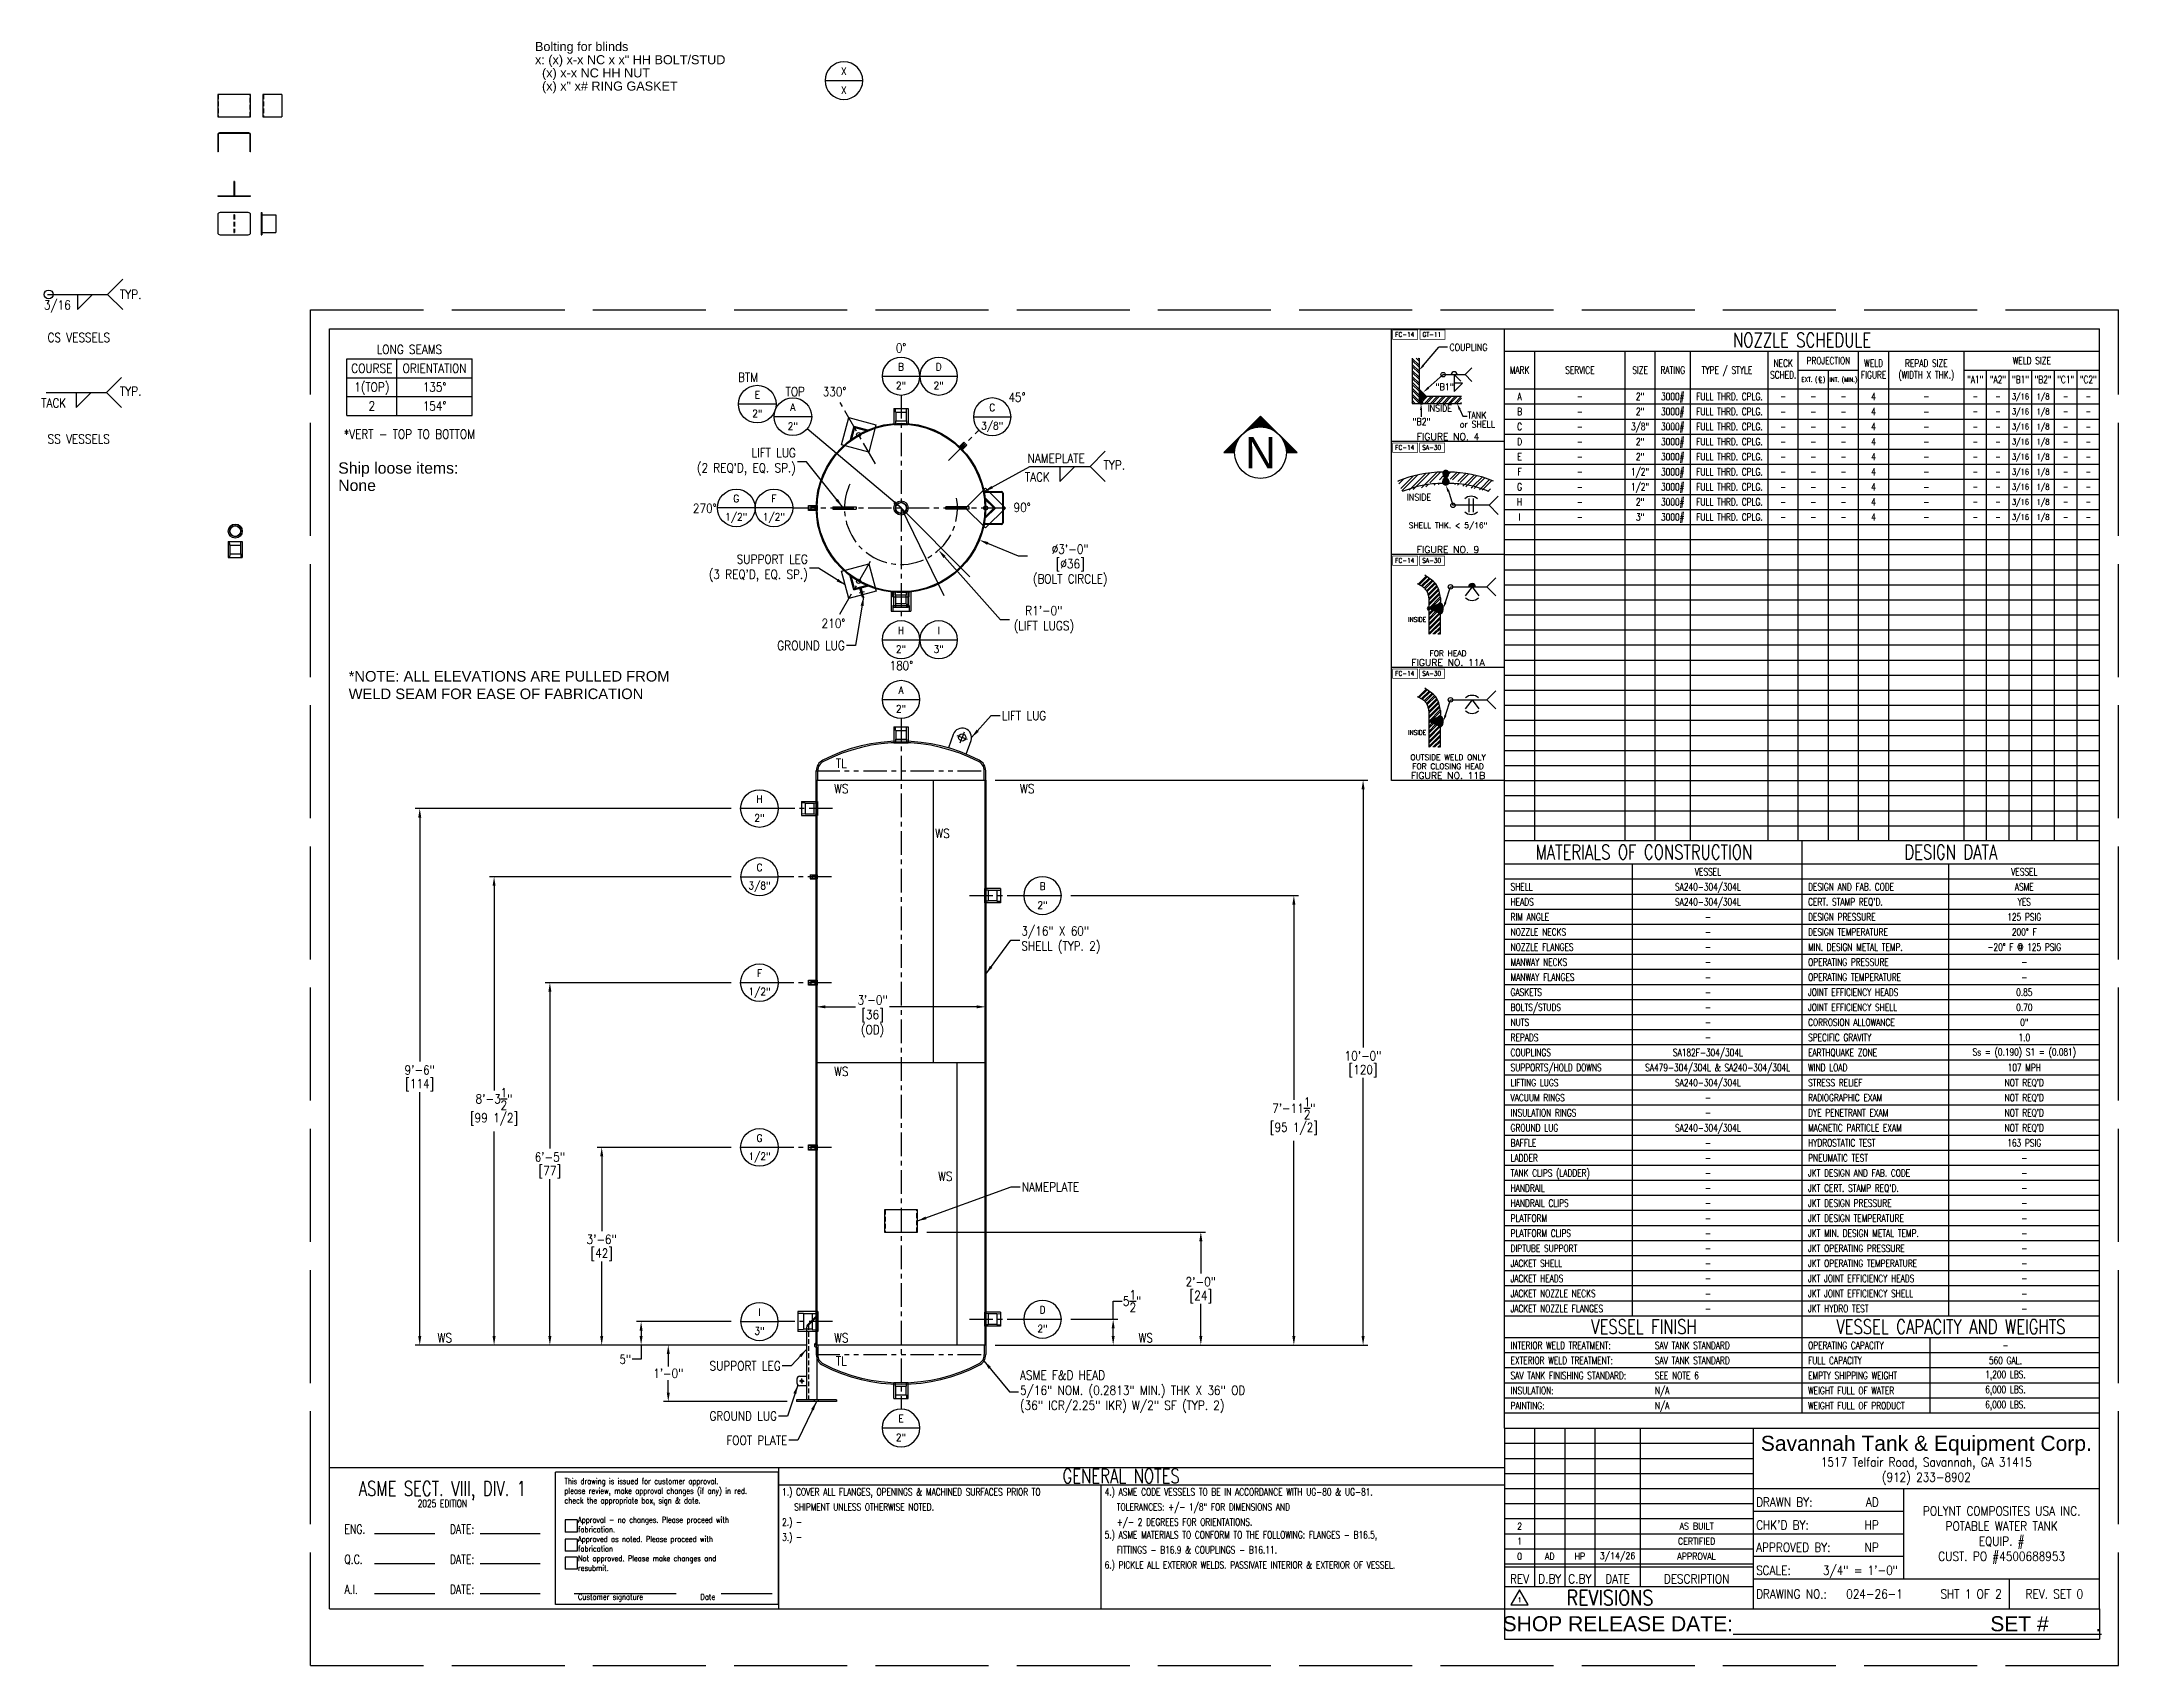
# Model space of a CAD drawing. Extents: x -69 to 372, y 12 to 357.
import ezdxf
from ezdxf.enums import TextEntityAlignment as Align

# ---------------------------------------------------------------- set-up
doc = ezdxf.new("R2010")
doc.units = 0
doc.header["$LTSCALE"] = 4
doc.header["$MEASUREMENT"] = 0
doc.header["$PDMODE"] = 33
doc.header["$PDSIZE"] = -0.5
for name, pattern in [('AM_ISO02W050', [7.5, 6, -1.5]), ('CENTER', [2, 1.25, -0.25, 0.25, -0.25]), ('HIDDEN', [0.375, 0.25, -0.125]), ('HIDDEN2', [0.1875, 0.125, -0.0625]), ('PHANTOM', [2.5, 1.25, -0.25, 0.25, -0.25, 0.25, -0.25])]:
    doc.linetypes.add(name, pattern=pattern)
doc.layers.get('0').update_dxf_attribs({"linetype": 'CONTINUOUS'})
doc.layers.get('Defpoints').update_dxf_attribs({"linetype": 'CONTINUOUS'})
for name, color, linetype in [('1-2-THRDCPLG', 14, 'CONTINUOUS'), ('2-THRDCPLG', 14, 'CONTINUOUS'), ('3-8-THRDCPLG', 14, 'CONTINUOUS'), ('3-THRDCPLG', 14, 'CONTINUOUS'), ('3X3X14', 15, 'CONTINUOUS'), ('ASME CHECK', 6, 'CONTINUOUS'), ('CENTER', 6, 'CENTER'), ('DIM', 1, 'CONTINUOUS'), ('EXTERNALS', 3, 'CONTINUOUS'), ('NAMEPLATE', 1, 'CONTINUOUS'), ('PHANTOM', 6, 'PHANTOM'), ('SHELL', 40, 'CONTINUOUS'), ('SHOP TAG', 11, 'CONTINUOUS'), ('TEXT', 4, 'CONTINUOUS')]:
    doc.layers.add(name, color=color, linetype=linetype)
doc.styles.add('GOTHICE', font='gothice', dxfattribs={"height": 3})
doc.styles.add('ROMANC', font='romanc', dxfattribs={"height": 0.15})
doc.styles.add('ROMANS', font='ROMANS.shx', dxfattribs={"width": 0.85, "height": 1.92})
doc.styles.get("Standard").update_dxf_attribs({"font": 'sanss___.ttf'})
doc.dimstyles.get("Standard").update_dxf_attribs({"dimtxt": 0.18, "dimasz": 0.18, "dimexe": 0.18, "dimexo": 0.0625, "dimgap": 0.09, "dimtad": 0, "dimtih": 1, "dimtoh": 1, "dimdec": 4, "dimzin": 0, "dimdsep": 46, "dimtxsty": 'Standard', "dimcen": 0.09, "dimadec": 0, "dimazin": 0, "dimtfac": 1, "dimtdec": 4, "dimtofl": 0, "dimtmove": 0, "dimatfit": 3, "dimfxl": 1, "dimtolj": 1, "dimtzin": 0, "dimarcsym": 0})

msp = doc.modelspace()

# ---------------------------------------------------------------- texts
at = {"layer": 'ASME CHECK', "style": 'ROMANS', "width": 0.75}
for s, height, p in [('ASME SECT. VIII, DIV. 1', 3.072, (16.00581, 49.6)), ('2025 EDITION', 1.536, (16.00581, 46.4))]:
    msp.add_text(s, height=height, dxfattribs=at).set_placement(p, align=Align.MIDDLE_CENTER)
for s, p in [('ENG.', (-4.79419, 40.96)), ('DATE:', (17.60581, 40.96)), ('Q.C.', (-4.79419, 34.56)), ('DATE:', (17.60581, 34.56)), ('A.I.', (-4.79419, 28.16)), ('DATE:', (17.60581, 28.16))]:
    msp.add_text(s, height=1.92, dxfattribs=at).set_placement(p, align=Align.MIDDLE_LEFT)
at = {"layer": 'DIM', "style": 'ROMANS', "width": 0.85}
for s, p in [('3/16', (-68.65351, 300.09068)), ('TACK', (-69.19737, 279.24382)), ('NAMEPLATE', (140.2935, 267.4965)), ('TACK', (139.72457, 263.54776))]:
    msp.add_text(s, height=1.92, dxfattribs=at).set_placement(p)
for s, p in [('TYP.', (-50.2034, 303.29068)), ('CS VESSELS', (-61.22299, 294.12487)), ('LONG SEAMS', (9.01898, 291.59201)), ('0%%D', (113.42026, 291.91477)), ('COURSE', (1.01898, 287.59201)), ('ORIENTATION', (14.35232, 287.59201)), ('TYP.', (-50.2034, 282.71575)), ('1(TOP)', (1.01898, 283.59201)), ('135%%D', (14.35232, 283.59201)), ('BTM', (80.93442, 285.67933)), ('TOP', (90.94764, 282.63259)), ('330%%D', (99.30444, 282.63622)), ('45%%D', (138.05141, 281.44754)), ('2', (1.01898, 279.59201)), ('154%%D', (14.35232, 279.59201)), ('SS VESSELS', (-61.22299, 272.56503)), ('*VERT - TOP TO BOTTOM', (9.01898, 273.59201)), ('TYP.', (158.71853, 267.01969)), ('270%%D', (71.73456, 257.83476)), ('90%%D', (139.14272, 258.021)), ('210%%D', (99.0808, 233.38574)), ('180%%D', (113.49368, 224.42895)), ('TL', (100.73424, 203.65394)), ('WS', (100.73424, 198.2853)), ('WS', (140.21687, 198.2853)), ('WS', (122.23914, 188.76572)), ('WS', (100.73424, 138.19985)), ('WS', (122.82351, 115.93084)), ('WS', (16.54797, 81.60557)), ('WS', (100.73424, 81.60557)), ('WS', (165.39425, 81.60557)), ('TL', (100.73424, 76.66952))]:
    msp.add_text(s, height=1.92, dxfattribs=at).set_placement(p, align=Align.MIDDLE_CENTER)
at = {"layer": 'DIM', "char_height": 1.92, "style": 'ROMANS'}
for s, insert, attachment_point in [("LIFT LUG\\P(2 REQ'D, EQ. SP.)", (91.0968, 267.71357), 6), ("SUPPORT LEG\\P(3 REQ'D, EQ. SP.)", (93.63038, 245.10201), 6), ('GROUND LUG', (101.48975, 228.68966), 6), ('LIFT LUG', (134.82613, 213.80824), 4), ('3/16" X 60"\\PSHELL (TYP. 2)', (138.98123, 166.1204), 4), ('NAMEPLATE', (139.06816, 113.67778), 4), ('SUPPORT LEG', (87.85633, 75.65495), 6), ('ASME F&D HEAD\\P5/16" NOM. (0.2813" MIN.) THK X 36" OD\\P(36" ICR/2.25" IKR) W/2" SF (TYP. 2)', (138.69853, 70.15122), 4), ('GROUND LUG', (87.07405, 64.99746), 6), ('FOOT PLATE', (89.27217, 59.83759), 6)]:
    msp.add_mtext(s, dxfattribs=dict(at, insert=insert, attachment_point=attachment_point))
at = {"layer": 'SHOP TAG'}
msp.add_text('SHOP RELEASE DATE:%%U                                            SET #        .', height=3.2, dxfattribs=at).set_placement((304.78382, 20.86966), align=Align.MIDDLE_CENTER)
at = {"layer": 'TEXT'}
for s, height, p in [('x: (x) x-x NC x x" HH BOLT/STUD', 1.92, (35.68124, 353.14497)), ('Bolting for blinds', 1.92, (35.68124, 355.94497)), ('  (x) x-x NC HH NUT', 1.92, (35.68124, 350.34497)), ('  (x) x" x# RING GASKET', 1.92, (35.68124, 347.54497)), ('Ship loose items:', 2.4, (-6.11319, 266.39995)), ('None', 2.4, (-6.11319, 262.71619))]:
    msp.add_text(s, height=height, dxfattribs=at).set_placement(p, align=Align.MIDDLE_LEFT)
at = {"layer": 'TEXT', "style": 'ROMANS', "width": 0.85}
for s, p in [('COUPLING', (229.90926, 291.31126)), ('INSIDE', (225.28451, 278.37571)), ('TANK', (233.73266, 276.92915)), ('or SHELL', (232.09433, 274.97792)), ('INSIDE', (220.86921, 259.47067))]:
    msp.add_text(s, height=1.44, dxfattribs=at).set_placement(p)
at = {"layer": 'TEXT', "style": 'ROMANS'}
for s, height, width, p in [('NOZZLE SCHEDULE', 3.072, 0.75, (304.8, 293.6)), ('MARK', 1.536, 0.75, (244.80581, 287.2)), ('SERVICE', 1.536, 0.75, (257.60581, 287.2)), ('SIZE', 1.536, 0.75, (270.40581, 287.2)), ('RATING', 1.536, 0.75, (277.33686, 287.2)), ('TYPE / STYLE', 1.536, 0.75, (288.86022, 287.2)), ('SCHED.', 1.536, 0.75, (300.79419, 286.18514)), ('NECK', 1.536, 0.75, (300.79419, 288.672)), ('PROJECTION', 1.536, 0.75, (310.39419, 289.2)), ('FIGURE', 1.536, 0.75, (319.99419, 286.18514)), ('WELD', 1.536, 0.75, (319.99419, 288.672)), ('(WIDTH X THK.)', 1.536, 0.75, (331.19419, 286.18514)), ('REPAD SIZE', 1.536, 0.75, (331.19419, 288.672)), ('WELD SIZE', 1.536, 0.75, (353.59419, 289.2)), ('2"', 1.536, 0.75, (270.40581, 281.6)), ('3000#', 1.536, 0.75, (277.33686, 281.6)), ('FULL THRD. CPLG.', 1.536, 0.75, (289.37722, 281.6)), ('EXT. (  )', 0.96, 0.75, (307.19419, 285.2)), ('C', 0.96, 0.75, (308.63087, 285.31199)), ('L', 0.96, 0.75, (308.76477, 284.99145)), ('INT. (MIN.)', 0.96, 0.75, (313.59503, 285.17805)), ('4', 1.536, 0.75, (319.99419, 281.6)), ('"A1"', 1.536, 0.75, (341.59419, 285.2)), ('"A2"', 1.536, 0.75, (346.39419, 285.2)), ('"B1"', 1.536, 0.75, (351.19419, 285.2)), ('3/16', 1.2288, 0.75, (351.19419, 281.6)), ('"B2"', 1.536, 0.75, (355.99419, 285.2)), ('1/8', 1.2288, 0.75, (355.99419, 281.6)), ('"C1"', 1.536, 0.75, (360.79419, 285.2)), ('"C2"', 1.536, 0.75, (365.59419, 285.2)), ('-', 1.536, 0.75, (257.60581, 281.6)), ('-', 1.536, 0.75, (257.60581, 278.4)), ('2"', 1.536, 0.75, (270.40581, 278.4)), ('3000#', 1.536, 0.75, (277.33686, 278.4)), ('FULL THRD. CPLG.', 1.536, 0.75, (289.37722, 278.4)), ('-', 1.536, 0.75, (300.79419, 281.6)), ('-', 1.536, 0.75, (300.79419, 278.4)), ('-', 1.536, 0.75, (307.19419, 281.6)), ('-', 1.536, 0.75, (307.19419, 278.4)), ('-', 1.536, 0.75, (313.59419, 281.6)), ('-', 1.536, 0.75, (313.59419, 278.4)), ('4', 1.536, 0.75, (319.99419, 278.4)), ('-', 1.536, 0.75, (331.19419, 281.6)), ('-', 1.536, 0.75, (331.19419, 278.4)), ('-', 1.2288, 0.75, (341.59419, 281.6)), ('-', 1.2288, 0.75, (341.59419, 278.4)), ('-', 1.2288, 0.75, (346.39419, 281.6)), ('-', 1.2288, 0.75, (346.39419, 278.4)), ('3/16', 1.2288, 0.75, (351.19419, 278.4)), ('1/8', 1.2288, 0.75, (355.99419, 278.4)), ('-', 1.2288, 0.75, (360.79419, 281.6)), ('-', 1.2288, 0.75, (360.79419, 278.4)), ('-', 1.2288, 0.75, (365.59419, 281.6)), ('-', 1.2288, 0.75, (365.59419, 278.4)), ('-', 1.536, 0.75, (257.60581, 275.2)), ('3/8"', 1.536, 0.75, (270.40581, 275.2)), ('3000#', 1.536, 0.75, (277.33686, 275.2)), ('FULL THRD. CPLG.', 1.536, 0.75, (289.37722, 275.2)), ('-', 1.536, 0.75, (300.79419, 275.2)), ('-', 1.536, 0.75, (307.19419, 275.2)), ('-', 1.536, 0.75, (313.59419, 275.2)), ('4', 1.536, 0.75, (319.99419, 275.2)), ('-', 1.536, 0.75, (331.19419, 275.2)), ('-', 1.2288, 0.75, (341.59419, 275.2)), ('-', 1.2288, 0.75, (346.39419, 275.2)), ('3/16', 1.2288, 0.75, (351.19419, 275.2)), ('1/8', 1.2288, 0.75, (355.99419, 275.2)), ('-', 1.2288, 0.75, (360.79419, 275.2)), ('-', 1.2288, 0.75, (365.59419, 275.2)), ('-', 1.536, 0.75, (257.60581, 272)), ('2"', 1.536, 0.75, (270.40581, 272)), ('2"', 1.536, 0.75, (270.40581, 268.8)), ('3000#', 1.536, 0.75, (277.33686, 272)), ('3000#', 1.536, 0.75, (277.33686, 268.8)), ('FULL THRD. CPLG.', 1.536, 0.75, (289.37722, 272)), ('FULL THRD. CPLG.', 1.536, 0.75, (289.37722, 268.8)), ('-', 1.536, 0.75, (300.79419, 272)), ('-', 1.536, 0.75, (307.19419, 272)), ('-', 1.536, 0.75, (313.59419, 272)), ('4', 1.536, 0.75, (319.99419, 272)), ('4', 1.536, 0.75, (319.99419, 268.8)), ('-', 1.536, 0.75, (331.19419, 272)), ('-', 1.2288, 0.75, (341.59419, 272)), ('-', 1.2288, 0.75, (346.39419, 272)), ('3/16', 1.2288, 0.75, (351.19419, 272)), ('3/16', 1.2288, 0.75, (351.19419, 268.8)), ('1/8', 1.2288, 0.75, (355.99419, 272)), ('1/8', 1.2288, 0.75, (355.99419, 268.8)), ('-', 1.2288, 0.75, (360.79419, 272)), ('-', 1.2288, 0.75, (365.59419, 272)), ('-', 1.536, 0.75, (257.60581, 268.8)), ('-', 1.536, 0.75, (257.60581, 265.6)), ('1/2"', 1.536, 0.75, (270.40581, 265.6)), ('3000#', 1.536, 0.75, (277.33686, 265.6)), ('FULL THRD. CPLG.', 1.536, 0.75, (289.37722, 265.6)), ('-', 1.536, 0.75, (300.79419, 268.8)), ('-', 1.536, 0.75, (300.79419, 265.6)), ('-', 1.536, 0.75, (307.19419, 268.8)), ('-', 1.536, 0.75, (307.19419, 265.6)), ('-', 1.536, 0.75, (313.59419, 268.8)), ('-', 1.536, 0.75, (313.59419, 265.6)), ('4', 1.536, 0.75, (319.99419, 265.6)), ('-', 1.536, 0.75, (331.19419, 268.8)), ('-', 1.536, 0.75, (331.19419, 265.6)), ('-', 1.2288, 0.75, (341.59419, 268.8)), ('-', 1.2288, 0.75, (341.59419, 265.6)), ('-', 1.2288, 0.75, (346.39419, 268.8)), ('-', 1.2288, 0.75, (346.39419, 265.6)), ('3/16', 1.2288, 0.75, (351.19419, 265.6)), ('1/8', 1.2288, 0.75, (355.99419, 265.6)), ('-', 1.2288, 0.75, (360.79419, 268.8)), ('-', 1.2288, 0.75, (360.79419, 265.6)), ('-', 1.2288, 0.75, (365.59419, 268.8)), ('-', 1.2288, 0.75, (365.59419, 265.6)), ('-', 1.536, 0.75, (257.60581, 262.4)), ('1/2"', 1.536, 0.75, (270.40581, 262.4)), ('3000#', 1.536, 0.75, (277.33686, 262.4)), ('FULL THRD. CPLG.', 1.536, 0.75, (289.37722, 262.4)), ('-', 1.536, 0.75, (300.79419, 262.4)), ('-', 1.536, 0.75, (307.19419, 262.4)), ('-', 1.536, 0.75, (313.59419, 262.4)), ('4', 1.536, 0.75, (319.99419, 262.4)), ('-', 1.536, 0.75, (331.19419, 262.4)), ('-', 1.2288, 0.75, (341.59419, 262.4)), ('-', 1.2288, 0.75, (346.39419, 262.4)), ('3/16', 1.2288, 0.75, (351.19419, 262.4)), ('1/8', 1.2288, 0.75, (355.99419, 262.4)), ('-', 1.2288, 0.75, (360.79419, 262.4)), ('-', 1.2288, 0.75, (365.59419, 262.4)), ('-', 1.536, 0.75, (257.60581, 259.2)), ('-', 1.536, 0.75, (257.60581, 256)), ('2"', 1.536, 0.75, (270.40581, 259.2)), ('3"', 1.536, 0.75, (270.40581, 256)), ('3000#', 1.536, 0.75, (277.33686, 259.2)), ('3000#', 1.536, 0.75, (277.33686, 256)), ('FULL THRD. CPLG.', 1.536, 0.75, (289.37722, 259.2)), ('FULL THRD. CPLG.', 1.536, 0.75, (289.37722, 256)), ('-', 1.536, 0.75, (300.79419, 259.2)), ('-', 1.536, 0.75, (300.79419, 256)), ('-', 1.536, 0.75, (307.19419, 259.2)), ('-', 1.536, 0.75, (307.19419, 256)), ('-', 1.536, 0.75, (313.59419, 259.2)), ('-', 1.536, 0.75, (313.59419, 256)), ('4', 1.536, 0.75, (319.99419, 259.2)), ('4', 1.536, 0.75, (319.99419, 256)), ('-', 1.536, 0.75, (331.19419, 259.2)), ('-', 1.536, 0.75, (331.19419, 256)), ('-', 1.2288, 0.75, (341.59419, 259.2)), ('-', 1.2288, 0.75, (341.59419, 256)), ('-', 1.2288, 0.75, (346.39419, 259.2)), ('-', 1.2288, 0.75, (346.39419, 256)), ('3/16', 1.2288, 0.75, (351.19419, 259.2)), ('3/16', 1.2288, 0.75, (351.19419, 256)), ('1/8', 1.2288, 0.75, (355.99419, 259.2)), ('1/8', 1.2288, 0.75, (355.99419, 256)), ('-', 1.2288, 0.75, (360.79419, 259.2)), ('-', 1.2288, 0.75, (360.79419, 256)), ('-', 1.2288, 0.75, (365.59419, 259.2)), ('-', 1.2288, 0.75, (365.59419, 256)), ('MATERIALS OF CONSTRUCTION', 3.072, 0.75, (271.20581, 184.8)), ('DESIGN DATA', 3.072, 0.75, (336.3971, 184.8)), ('VESSEL', 1.536, 0.75, (284.80581, 180.6248)), ('VESSEL', 1.536, 0.75, (351.9971, 180.6248)), ('SA240-304/304L', 1.536, 0.75, (284.80581, 177.4248)), ('ASME', 1.536, 0.75, (351.9971, 177.4248)), ('SA240-304/304L', 1.536, 0.75, (284.80581, 174.2248)), ('YES', 1.536, 0.75, (351.9971, 174.2248)), ('-', 1.536, 0.75, (284.80581, 171.0248)), ('-', 1.536, 0.75, (284.80581, 167.8248)), ('-', 1.536, 0.75, (284.80581, 164.6248)), ('-20%%D F @ 125 PSIG', 1.536, 0.75, (351.9971, 164.6248)), ('-', 1.536, 0.75, (284.80581, 161.4248)), ('-', 1.536, 0.75, (284.80581, 158.2248)), ('-', 1.536, 0.75, (284.80581, 155.0248)), ('-', 1.536, 0.75, (284.80581, 151.8248)), ('-', 1.536, 0.75, (284.80581, 148.6248)), ('1.0', 1.536, 0.75, (351.9971, 145.4248)), ('0"', 1.536, 0.75, (351.9971, 148.6248)), ('SA182F-304/304L', 1.536, 0.75, (284.80581, 142.2248)), ('-', 1.536, 0.75, (284.80581, 145.4248)), ('SA479-304/304L & SA240-304/304L', 1.536, 0.75, (286.88191, 139.0248)), ('SA240-304/304L', 1.536, 0.75, (284.80581, 135.8248)), ('-', 1.536, 0.75, (284.80581, 132.6248)), ("NOT REQ'D", 1.536, 0.75, (351.9971, 135.8248)), ("NOT REQ'D", 1.536, 0.75, (351.9971, 132.6248)), ('-', 1.536, 0.75, (284.80581, 129.4248)), ("NOT REQ'D", 1.536, 0.75, (351.9971, 129.4248)), ('SA240-304/304L', 1.536, 0.75, (284.80581, 126.2248)), ("NOT REQ'D", 1.536, 0.75, (351.9971, 126.2248)), ('-', 1.536, 0.75, (284.80581, 123.0248)), ('-', 1.536, 0.75, (284.80581, 119.8248)), ('-', 1.536, 0.75, (284.80581, 116.6248)), ('-', 1.536, 0.75, (351.9971, 116.6248)), ('-', 1.536, 0.75, (284.80581, 113.4248)), ('-', 1.536, 0.75, (351.9971, 113.4248)), ('-', 1.536, 0.75, (284.80581, 110.2248)), ('-', 1.536, 0.75, (284.80581, 107.0248)), ('-', 1.536, 0.75, (284.80581, 103.8248)), ('-', 1.536, 0.75, (351.9971, 103.8248)), ('-', 1.536, 0.75, (284.80581, 100.6248)), ('-', 1.536, 0.75, (284.80581, 97.4248)), ('-', 1.536, 0.75, (284.80581, 94.2248)), ('-', 1.536, 0.75, (284.80581, 91.0248)), ('VESSEL FINISH', 3.072, 0.75, (271.20581, 84)), ('-', 1.536, 0.75, (284.80581, 87.8248)), ('VESSEL CAPACITY AND WEIGHTS', 3.072, 0.75, (336.3971, 84)), ('-', 1.536, 0.75, (348, 80)), ('560 GAL.', 1.536, 0.75, (348, 76.8)), ('GENERAL NOTES', 3.072, 0.75, (160.16581, 52.25706)), ('1517 Telfair Road, Savannah, GA 31415', 1.92, 0.85, (331.19419, 55.2)), ('(912) 233-8902', 1.92, 0.85, (331.19419, 52)), ('POLYNT COMPOSITES USA INC.', 1.92, 0.85, (347.19419, 44.8)), ('POTABLE WATER TANK', 1.92, 0.85, (347.19419, 41.6)), ('EQUIP. #', 1.92, 0.85, (347.19419, 38.4)), ('CUST. PO #4500688953', 1.92, 0.85, (347.19419, 35.2)), ('REVISIONS', 3.2, 0.85, (264.00581, 26.4)), ('REV. SET 0', 1.92, 0.85, (358.39419, 27.2)), ('1', 0.96, 0.85, (244.80581, 25.93383))]:
    msp.add_text(s, height=height, dxfattribs=dict(at, width=width)).set_placement(p, align=Align.MIDDLE_CENTER)
at = {"layer": 'TEXT', "style": 'ROMANS', "width": 0.85}
for s, height, p in [('"B1"', 1.44, (228.8872, 282.92763)), ('"B2"', 1.44, (223.98732, 275.53438)), ('INSIDE', 1.008, (223.05181, 233.68793)), ('INSIDE', 1.008, (223.05181, 209.68793))]:
    msp.add_text(s, height=height, dxfattribs=at).set_placement(p, align=Align.CENTER)
at = {"layer": 'TEXT', "style": 'ROMANS'}
for s, height, width, p in [('A', 1.536, 0.75, (244.80581, 281.6)), ('B', 1.536, 0.75, (244.80581, 278.4)), ('C', 1.536, 0.75, (244.80581, 275.2)), ('D', 1.536, 0.75, (244.80581, 272)), ('E', 1.536, 0.75, (244.80581, 268.8)), ('F', 1.536, 0.75, (244.80581, 265.6)), ('G', 1.536, 0.75, (244.80581, 262.4)), ('H', 1.536, 0.75, (244.80581, 259.2)), ('I', 1.536, 0.75, (244.80581, 256)), ('125 PSIG', 1.536, 0.75, (351.9971, 171.0248)), ('200%%D F', 1.536, 0.75, (351.9971, 167.8248)), ('-', 1.536, 0.75, (351.9971, 161.4248)), ('0.85', 1.536, 0.75, (351.9971, 155.0248)), ('-', 1.536, 0.75, (351.9971, 158.2248)), ('0.70', 1.536, 0.75, (351.9971, 151.8248)), ('Ss = (0.190) S1 = (0.081)', 1.536, 0.75, (351.9971, 142.2248)), ('107 MPH', 1.536, 0.75, (351.9971, 139.0248)), ('163 PSIG', 1.536, 0.75, (351.9971, 123.0248)), ('-', 1.536, 0.75, (351.9971, 119.8248)), ('-', 1.536, 0.75, (351.9971, 110.2248)), ('-', 1.536, 0.75, (351.9971, 107.0248)), ('-', 1.536, 0.75, (351.9971, 100.6248)), ('-', 1.536, 0.75, (351.9971, 97.4248)), ('-', 1.536, 0.75, (351.9971, 94.2248)), ('-', 1.536, 0.75, (351.9971, 91.0248)), ('-', 1.536, 0.75, (351.9971, 87.8248)), ('6,000 LBS.', 1.536, 0.75, (348, 70.4)), ('1,200 LBS.', 1.536, 0.75, (348, 73.6)), ('6,000 LBS.', 1.536, 0.75, (348, 67.2)), ('2', 1.44, 0.85, (244.80581, 41.6)), ('AS BUILT', 1.44, 0.85, (282.4, 41.6)), ('0', 1.44, 0.85, (244.80581, 35.2)), ('1', 1.44, 0.85, (244.80581, 38.4)), ('AD', 1.44, 0.85, (251.20581, 35.2)), ('HP', 1.44, 0.85, (257.60581, 35.2)), ('3/14/26', 1.44, 0.85, (265.60581, 35.2)), ('APPROVAL', 1.44, 0.85, (282.4, 35.2)), ('CERTIFIED', 1.44, 0.85, (282.4, 38.4)), ('REV', 1.92, 0.85, (244.80581, 30.4)), ('D.BY', 1.92, 0.85, (251.20581, 30.4)), ('C.BY', 1.92, 0.85, (257.60581, 30.4)), ('DATE', 1.92, 0.85, (265.60581, 30.4)), ('DESCRIPTION', 1.92, 0.85, (282.4, 30.4))]:
    msp.add_text(s, height=height, dxfattribs=dict(at, width=width)).set_placement(p, align=Align.MIDDLE)
at = {"layer": 'TEXT', "style": 'ROMANC'}
for s, height, p in [('FIGURE NO. 4', 1.44, (229.60581, 272.34741)), ('SHELL THK. < 5/16"', 1.1664, (229.60581, 253.64562)), ('FIGURE NO. 9', 1.44, (229.60581, 248.34741)), ('FIGURE NO. 11A', 1.44, (229.60581, 224.34741)), ('FOR HEAD', 1.1664, (229.60581, 226.43797)), ('OUTSIDE WELD ONLY', 1.1664, (229.60581, 204.35879)), ('FOR CLOSING HEAD', 1.1664, (229.60581, 202.43797)), ('FIGURE NO. 11B', 1.44, (229.60581, 200.34741))]:
    msp.add_text(s, height=height, dxfattribs=at).set_placement(p, align=Align.CENTER)
at = {"layer": 'TEXT', "style": 'ROMANS'}
for s, height, width, p in [('SHELL', 1.536, 0.75, (242.88581, 177.4248)), ('DESIGN AND FAB. CODE', 1.536, 0.75, (306.08, 177.4248)), ('HEADS', 1.536, 0.75, (242.88581, 174.2248)), ("CERT. STAMP REQ'D.", 1.536, 0.75, (306.08, 174.2248)), ('RIM ANGLE', 1.536, 0.75, (242.88581, 171.0248)), ('NOZZLE NECKS', 1.536, 0.75, (242.88581, 167.8248)), ('DESIGN PRESSURE', 1.536, 0.75, (306.08, 171.0248)), ('DESIGN TEMPERATURE', 1.536, 0.75, (306.08, 167.8248)), ('NOZZLE FLANGES', 1.536, 0.75, (242.88581, 164.6248)), ('MIN. DESIGN METAL TEMP.', 1.536, 0.75, (306.08, 164.6248)), ('MANWAY NECKS', 1.536, 0.75, (242.88581, 161.4248)), ('MANWAY FLANGES', 1.536, 0.75, (242.88581, 158.2248)), ('OPERATING PRESSURE', 1.536, 0.75, (306.08, 161.4248)), ('OPERATING TEMPERATURE', 1.536, 0.75, (306.08, 158.2248)), ('GASKETS', 1.536, 0.75, (242.88581, 155.0248)), ('JOINT EFFICIENCY HEADS', 1.536, 0.75, (306.08, 155.0248)), ('BOLTS/STUDS', 1.536, 0.75, (242.88581, 151.8248)), ('JOINT EFFICIENCY SHELL', 1.536, 0.75, (306.08, 151.8248)), ('NUTS', 1.536, 0.75, (242.88581, 148.6248)), ('REPADS', 1.536, 0.75, (242.88581, 145.4248)), ('CORROSION ALLOWANCE', 1.536, 0.75, (306.08, 148.6248)), ('SPECIFIC GRAVITY', 1.536, 0.75, (306.08, 145.4248)), ('COUPLINGS', 1.536, 0.75, (242.88581, 142.2248)), ('EARTHQUAKE ZONE', 1.536, 0.75, (306.08, 142.2248)), ('SUPPORTS/HOLD DOWNS', 1.536, 0.75, (242.88581, 139.0248)), ('WIND LOAD', 1.536, 0.75, (306.08, 139.0248)), ('VACUUM RINGS', 1.536, 0.75, (242.88581, 132.6248)), ('LIFTING LUGS', 1.536, 0.75, (242.88581, 135.8248)), ('STRESS RELIEF', 1.536, 0.75, (306.08, 135.8248)), ('RADIOGRAPHIC EXAM', 1.536, 0.75, (306.08, 132.6248)), ('INSULATION RINGS', 1.536, 0.75, (242.88581, 129.4248)), ('DYE PENETRANT EXAM', 1.536, 0.75, (306.08, 129.4248)), ('GROUND LUG', 1.536, 0.75, (242.88581, 126.2248)), ('BAFFLE', 1.536, 0.75, (242.88581, 123.0248)), ('MAGNETIC PARTICLE EXAM', 1.536, 0.75, (306.08, 126.2248)), ('HYDROSTATIC TEST', 1.536, 0.75, (306.08, 123.0248)), ('LADDER', 1.536, 0.75, (242.88581, 119.8248)), ('PNEUMATIC TEST', 1.536, 0.75, (306.08, 119.8248)), ('TANK CLIPS (LADDER)', 1.536, 0.75, (242.88581, 116.6248)), ('JKT DESIGN AND FAB. CODE', 1.536, 0.75, (306.08, 116.6248)), ('HANDRAIL', 1.536, 0.75, (242.88581, 113.4248)), ('HANDRAIL CLIPS', 1.536, 0.75, (242.88581, 110.2248)), ("JKT CERT. STAMP REQ'D.", 1.536, 0.75, (306.08, 113.4248)), ('JKT DESIGN PRESSURE', 1.536, 0.75, (306.08, 110.2248)), ('PLATFORM', 1.536, 0.75, (242.88581, 107.0248)), ('JKT DESIGN TEMPERATURE', 1.536, 0.75, (306.08, 107.0248)), ('PLATFORM CLIPS', 1.536, 0.75, (242.88581, 103.8248)), ('JKT MIN. DESIGN METAL TEMP.', 1.536, 0.75, (306.08, 103.8248)), ('JACKET SHELL', 1.536, 0.75, (242.88581, 97.4248)), ('DIPTUBE SUPPORT', 1.536, 0.75, (242.88581, 100.6248)), ('JKT OPERATING PRESSURE', 1.536, 0.75, (306.08, 100.6248)), ('JKT OPERATING TEMPERATURE', 1.536, 0.75, (306.08, 97.4248)), ('JACKET HEADS', 1.536, 0.75, (242.88581, 94.2248)), ('JKT JOINT EFFICIENCY HEADS', 1.536, 0.75, (306.08, 94.2248)), ('JACKET NOZZLE NECKS', 1.536, 0.75, (242.88581, 91.0248)), ('JACKET NOZZLE FLANGES', 1.536, 0.75, (242.88581, 87.8248)), ('JKT JOINT EFFICIENCY SHELL', 1.536, 0.75, (306.08, 91.0248)), ('JKT HYDRO TEST', 1.536, 0.75, (306.08, 87.8248)), ('INTERIOR WELD TREATMENT:', 1.536, 0.75, (242.88581, 80)), ('SAV TANK STANDARD', 1.536, 0.75, (273.54586, 80)), ('OPERATING CAPACITY', 1.536, 0.75, (306.08, 80)), ('EXTERIOR WELD TREATMENT:', 1.536, 0.75, (242.88581, 76.8)), ('SAV TANK STANDARD', 1.536, 0.75, (273.54586, 76.8)), ('FULL CAPACITY', 1.536, 0.75, (306.08, 76.8)), ('SAV TANK FINISHING STANDARD:', 1.536, 0.75, (242.88581, 73.6)), ('INSULATION:', 1.536, 0.75, (242.88581, 70.4)), ('SEE NOTE 6', 1.536, 0.75, (273.54586, 73.6)), ('N/A', 1.536, 0.75, (273.54586, 70.4)), ('WEIGHT FULL OF WATER', 1.536, 0.75, (306.08, 70.4)), ('EMPTY SHIPPING WEIGHT', 1.536, 0.75, (306.08, 73.6)), ('PAINTING:', 1.536, 0.75, (242.88581, 67.2)), ('N/A', 1.536, 0.75, (273.54586, 67.2)), ('WEIGHT FULL OF PRODUCT', 1.536, 0.75, (306.08, 67.2)), ('1.) COVER ALL FLANGES, OPENINGS & MACHINED SURFACES PRIOR TO', 1.536, 0.75, (88.16581, 48.86966)), ('4.) ASME CODE VESSELS TO BE IN ACCORDANCE WITH UG-80 & UG-81.', 1.536, 0.75, (156.67777, 48.86966)), ('   SHIPMENT UNLESS OTHERWISE NOTED.', 1.536, 0.75, (88.16581, 45.66966)), ('   TOLERANCES: +/- 1/8" FOR DIMENSIONS AND', 1.536, 0.75, (156.67777, 45.66966)), ('DRAWN BY:', 1.92, 0.85, (295.03419, 46.69878)), ('2.) -', 1.536, 0.75, (88.16581, 42.46966)), ('3.) -', 1.536, 0.75, (88.16581, 39.26966)), ('5.) ASME MATERIALS TO CONFORM TO THE FOLLOWING: FLANGES - B16.5,', 1.536, 0.75, (156.67777, 39.7552)), ('   +/- 2 DEGREES FOR ORIENTATIONS.', 1.536, 0.75, (156.67777, 42.46966)), ("CHK'D BY:", 1.92, 0.85, (295.03419, 41.83967)), ('   FITTINGS - B16.9 & COUPLINGS - B16.11.', 1.536, 0.75, (156.67777, 36.5552)), ('APPROVED BY:', 1.92, 0.85, (295.03419, 37.09878)), ('6.) PICKLE ALL EXTERIOR WELDS. PASSIVATE INTERIOR & EXTERIOR OF VESSEL.', 1.536, 0.75, (156.67777, 33.3552)), ('SCALE:', 1.92, 0.85, (295.03419, 32.21243)), ('DRAWING NO.:', 1.92, 0.85, (295.03419, 27.2)), ('024-26-1', 1.92, 0.85, (314.16555, 27.2))]:
    msp.add_text(s, height=height, dxfattribs=dict(at, width=width)).set_placement(p, align=Align.MIDDLE_LEFT)
at = {"layer": 'TEXT'}
msp.add_text('Savannah Tank & Equipment Corp.', height=3.2, dxfattribs=at).set_placement((331.19419, 59.2), align=Align.MIDDLE_CENTER)
at = {"layer": 'TEXT', "style": 'ROMANS', "width": 0.85}
for s, p in [('AD', (321.08481, 46.69878)), ('HP', (321.08481, 41.83967)), ('NP', (321.08481, 37.09878)), ('3/4" = 1\'-0"', (325.16349, 32.21243)), ('SHT 1 OF 2', (347.19221, 27.2))]:
    msp.add_text(s, height=1.92, dxfattribs=at).set_placement(p, align=Align.MIDDLE_RIGHT)
at = {"layer": 'TEXT', "char_height": 1.008, "width": 19.5271111, "attachment_point": 1, "style": 'ROMANS'}
for s, insert in [('FC-14', (218.38269, 295.26893)), ('GT-11', (224.17215, 295.26893)), ('FC-14', (218.38269, 271.26893)), ('SA-30', (224.10613, 271.26893)), ('FC-14', (218.38269, 247.26893)), ('SA-30', (224.10613, 247.26893)), ('FC-14', (218.38269, 223.26893)), ('SA-30', (224.10613, 223.26893))]:
    msp.add_mtext(s, dxfattribs=dict(at, insert=insert))
at = {"layer": 'TEXT', "insert": (-3.89874, 223.27665), "char_height": 2.24, "width": 2749.5134525, "attachment_point": 1}
msp.add_mtext('*NOTE: ALL ELEVATIONS ARE PULLED FROM \\PWELD SEAM FOR EASE OF FABRICATION', dxfattribs=at)

# ---------------------------------------------------------------- blocks, each defined once
blk = doc.blocks.new('Nozzle Callout')
blk.add_line((0.25, 0), (-0.25, 0))
blk.add_circle((0, 0), 0.25)
at = {"style": 'ROMANS', "width": 0.9}
for tag, p in [('NZ-ID', (0, 0.125)), ('NZ-SZ', (0, -0.125))]:
    blk.add_attdef(tag, text='', height=0.0975, dxfattribs=at).set_placement(p, align=Align.MIDDLE)
blk = doc.blocks.new('A$C54684A94')
for p, q in [((0, 0), (0, 1.756)), ((2.96, 1.756), (0, 1.756)), ((2.96, 0), (2.96, 1.756)), ((0.128, 1.123), (0.128, 0.961)), ((0.29, 1.123), (0.128, 1.123)), ((0.29, 1.123), (0.29, 0.961)), ((0.29, 0.961), (0.128, 0.961)), ((0.29, 0.87), (0.128, 0.87)), ((0.128, 0.87), (0.128, 0.708)), ((0.29, 0.87), (0.29, 0.708)), ((0.29, 0.708), (0.128, 0.708)), ((0.128, 0.631), (0.128, 0.469)), ((0.29, 0.631), (0.128, 0.631)), ((0.29, 0.631), (0.29, 0.469)), ((0.29, 0.469), (0.128, 0.469)), ((2.96, 0), (0, 0)), ((1.605, 0.144), (0.25, 0.144)), ((2.88, 0.144), (2.203, 0.144))]:
    blk.add_line(p, q)
at = {"insert": (0.121, 1.676), "char_height": 0.0768, "width": 2.98591, "attachment_point": 1, "style": 'ROMANS'}
blk.add_mtext('This drawing is issued for customer approval.\\Pplease review, make approval changes (if any) in red.\\Pcheck the appropriate box, sign & date.\\P\\P    Approval - no changes. Please proceed with           \\P    fabrication.\\P    Approved as noted. P{\\Fromans.shx|c1;lease proceed with} \\P    fabrication\\P    Not approved. Please make changes and\\P    resubmit.\\P\\P\\P    Customer signature                 Date', dxfattribs=at)
blk = doc.blocks.new('A$C34646446')
at = {"layer": '2-THRDCPLG'}
for radius in [1.5, 1.19, 1.13]:
    blk.add_circle((0, 0), radius, dxfattribs=at)
at = {"layer": '2-THRDCPLG', "color": 2, "linetype": 'HIDDEN2'}
blk.add_circle((0, 0), 1.16, dxfattribs=at)
blk = doc.blocks.new('A$C96bdfd64')
at = {"layer": '2-THRDCPLG'}
for p, q in [((-1.5, 3.38), (1.5, 3.38)), ((-1.5, 3.38), (-1.5, 0)), ((-1.5, 0), (1.5, 0)), ((-1.16, 2.62), (-1.19, 3.38)), ((-1.16, 0.76), (-1.19, 0)), ((-1.16, 2.62), (1.16, 2.62)), ((-1.16, 0.76), (1.16, 0.76)), ((-1.12, 2.62), (-1.12, 0.76)), ((1.12, 2.62), (1.12, 0.76)), ((1.16, 2.62), (1.19, 3.38)), ((1.16, 0.76), (1.19, 0)), ((1.5, 3.38), (1.5, 0))]:
    blk.add_line(p, q, dxfattribs=at)
blk = doc.blocks.new('A$Cd45d418a')
at = {"layer": 'EXTERNALS'}
blk.add_blockref('A$C96bdfd64', (0, -0.25), dxfattribs=at)
blk = doc.blocks.new('A$C43c1fe9b')
at = {"layer": '3-8-THRDCPLG'}
for p, q in [((1.5, 0.44), (0, 0.44)), ((0, 0.44), (0, -0.44)), ((0.41, 0.32), (0, 0.34)), ((0.41, 0.32), (0.41, -0.32)), ((1.09, 0.29), (0.41, 0.29)), ((1.09, 0.32), (1.5, 0.34)), ((1.09, 0.32), (1.09, -0.32)), ((1.5, 0.44), (1.5, -0.44)), ((0.41, -0.32), (0, -0.34)), ((1.5, -0.44), (0, -0.44)), ((1.09, -0.29), (0.41, -0.29)), ((1.09, -0.32), (1.5, -0.34))]:
    blk.add_line(p, q, dxfattribs=at)
blk = doc.blocks.new('A$C4a4402dd')
at = {"layer": 'EXTERNALS'}
blk.add_blockref('A$C43c1fe9b', (-0.19, 0), dxfattribs=at)
blk = doc.blocks.new('A$C59e5502c')
at = {"layer": '1-2-THRDCPLG'}
for p, q in [((-1.88, 0.56), (0, 0.56)), ((-1.88, -0.56), (-1.88, 0.56)), ((-1.34, 0.4), (-1.88, 0.42)), ((-1.34, 0.4), (-1.34, -0.4)), ((-1.34, 0.35), (-0.53, 0.35)), ((-0.53, 0.4), (0, 0.42)), ((-0.53, 0.4), (-0.53, -0.4)), ((0, 0.56), (0, -0.56)), ((-1.34, -0.4), (-1.88, -0.42)), ((0, -0.56), (-1.88, -0.56)), ((-1.34, -0.35), (-0.53, -0.35)), ((-0.53, -0.4), (0, -0.42))]:
    blk.add_line(p, q, dxfattribs=at)
blk = doc.blocks.new('A$C5536c98b')
at = {"layer": 'EXTERNALS', "rotation": 315}
blk.add_blockref('A$C59e5502c', (0.14, -0.14), dxfattribs=at)
blk = doc.blocks.new('A$C0314d309')
at = {"layer": '3-THRDCPLG'}
for p, q in [((-2.12, 0), (2.12, 0)), ((-2.12, 0), (-2.12, -4.25)), ((-1.71, -1.2), (-1.75, 0)), ((1.71, -1.2), (1.75, 0)), ((2.12, 0), (2.12, -4.25)), ((-2.12, -4.25), (2.12, -4.25)), ((-1.71, -3.05), (-1.75, -4.25)), ((-1.71, -1.2), (1.71, -1.2)), ((-1.71, -3.05), (1.71, -3.05)), ((-1.62, -1.2), (-1.62, -3.05)), ((1.62, -1.2), (1.62, -3.05)), ((1.71, -3.05), (1.75, -4.25))]:
    blk.add_line(p, q, dxfattribs=at)
blk = doc.blocks.new('A$Cf55a7247')
at = {"layer": 'EXTERNALS'}
blk.add_blockref('A$C0314d309', (0, 0.31), dxfattribs=at)
blk = doc.blocks.new('*U96')
at = {"layer": 'CENTER'}
blk.add_line((0.45, -0.25), (0.45, 0.25), dxfattribs=at)
at = {"layer": 'EXTERNALS'}
for p, q in [((-2.45, -0.25), (-2.45, 0.25)), ((2.45, 0.25), (-2.45, 0.25)), ((-0.3, -0.25), (-0.3, 0.25)), ((1.2, -0.25), (1.2, 0.25)), ((2.45, -0.25), (2.45, 0.25)), ((2.45, -0.25), (-2.45, -0.25))]:
    blk.add_line(p, q, dxfattribs=at)
blk = doc.blocks.new('*U97')
at = {"layer": 'EXTERNALS', "color": 0, "linetype": 'ByBlock', "lineweight": -2, "transparency": 16777216, "rotation": 180}
blk.add_blockref('*U96', (101.42, 257.91), dxfattribs=at)
at = {"layer": 'EXTERNALS', "color": 0, "linetype": 'ByBlock', "lineweight": -2, "transparency": 16777216}
blk.add_blockref('*U96', (125.42, 257.91), dxfattribs=at)
blk = doc.blocks.new('*D99')
at = {"layer": 'Defpoints', "color": 0, "transparency": 16777216}
for p in [(131.42, 200.06), (131.42, 80.06), (211.56, 80.06)]:
    blk.add_point(p, dxfattribs=at)
at = {"layer": 'DIM', "color": 0, "lineweight": -2, "transparency": 16777216}
for p, q in [((133.42, 200.06), (212.56, 200.06)), ((211.56, 198.14), (211.56, 143.3)), ((211.56, 81.98), (211.56, 136.81)), ((133.42, 80.06), (212.56, 80.06))]:
    blk.add_line(p, q, dxfattribs=at)
at = {"layer": 'DIM', "color": 0, "transparency": 16777216}
for points in [[(211.24, 198.14), (211.88, 198.14), (211.56, 200.06)], [(211.24, 81.98), (211.88, 81.98), (211.56, 80.06)]]:
    blk.add_solid(points, dxfattribs=at)
at = {"layer": 'DIM', "color": 0, "transparency": 16777216, "char_height": 1.92, "attachment_point": 5, "style": 'ROMANS'}
for s, insert in [('\\A1;10\'-0"', (211.56, 141.52)), ('\\A1;[120]', (211.56, 138.28))]:
    blk.add_mtext(s, dxfattribs=dict(at, insert=insert))
blk = doc.blocks.new('*D100')
at = {"layer": 'Defpoints', "color": 0, "transparency": 16777216}
for p in [(147.48, 85.56), (131.42, 80.06), (158.48, 80.06)]:
    blk.add_point(p, dxfattribs=at)
at = {"layer": 'DIM', "color": 0, "lineweight": -2, "transparency": 16777216}
for p, q in [((158.48, 85.56), (158.48, 89.4)), ((158.48, 89.4), (160.4, 89.4)), ((149.48, 85.56), (159.48, 85.56)), ((133.42, 80.06), (159.48, 80.06)), ((158.48, 81.98), (158.48, 83.64))]:
    blk.add_line(p, q, dxfattribs=at)
at = {"layer": 'DIM', "color": 0, "transparency": 16777216}
for points in [[(158.16, 83.64), (158.8, 83.64), (158.48, 85.56)], [(158.16, 81.98), (158.8, 81.98), (158.48, 80.06)]]:
    blk.add_solid(points, dxfattribs=at)
at = {"layer": 'DIM', "color": 0, "transparency": 16777216, "insert": (162.5, 89.4), "char_height": 1.92, "attachment_point": 5, "style": 'ROMANS'}
blk.add_mtext('\\A1;5{\\H1x;\\S1/2;}"', dxfattribs=at)
blk = doc.blocks.new('*D101')
at = {"layer": 'Defpoints', "color": 0, "transparency": 16777216}
for p in [(147.48, 175.56), (131.42, 80.06), (196.86, 80.06)]:
    blk.add_point(p, dxfattribs=at)
at = {"layer": 'DIM', "color": 0, "lineweight": -2, "transparency": 16777216}
for p, q in [((149.48, 175.56), (197.86, 175.56)), ((196.86, 173.64), (196.86, 132.15)), ((196.86, 81.98), (196.86, 123.47)), ((133.42, 80.06), (197.86, 80.06))]:
    blk.add_line(p, q, dxfattribs=at)
at = {"layer": 'DIM', "color": 0, "transparency": 16777216}
for points in [[(196.54, 173.64), (197.18, 173.64), (196.86, 175.56)], [(196.54, 81.98), (197.18, 81.98), (196.86, 80.06)]]:
    blk.add_solid(points, dxfattribs=at)
at = {"layer": 'DIM', "color": 0, "transparency": 16777216, "char_height": 1.92, "attachment_point": 5, "style": 'ROMANS'}
for s, insert in [('\\A1;7\'-11{\\H1x;\\S1/2;}"', (196.86, 130.37)), ('\\A1;[95 1/2]', (196.86, 126.03))]:
    blk.add_mtext(s, dxfattribs=dict(at, insert=insert))
blk = doc.blocks.new('*D102')
at = {"layer": 'Defpoints', "color": 0, "transparency": 16777216}
for p in [(63.99, 80.06), (95.42, 80.06), (91.21, 68.06)]:
    blk.add_point(p, dxfattribs=at)
at = {"layer": 'DIM', "color": 0, "lineweight": -2, "transparency": 16777216}
for p, q in [((93.42, 80.06), (62.99, 80.06)), ((63.99, 78.14), (63.99, 75.52)), ((63.99, 69.98), (63.99, 72.6)), ((89.21, 68.06), (62.99, 68.06))]:
    blk.add_line(p, q, dxfattribs=at)
at = {"layer": 'DIM', "color": 0, "transparency": 16777216}
for points in [[(63.67, 78.14), (64.31, 78.14), (63.99, 80.06)], [(63.67, 69.98), (64.31, 69.98), (63.99, 68.06)]]:
    blk.add_solid(points, dxfattribs=at)
at = {"layer": 'DIM', "color": 0, "transparency": 16777216, "insert": (63.99, 74.06), "char_height": 1.92, "attachment_point": 5, "style": 'ROMANS'}
blk.add_mtext('\\A1;1\'-0"', dxfattribs=at)
blk = doc.blocks.new('*D103')
at = {"layer": 'Defpoints', "color": 0, "transparency": 16777216}
for p in [(58.22, 85.06), (79.36, 85.06), (95.42, 80.06)]:
    blk.add_point(p, dxfattribs=at)
at = {"layer": 'DIM', "color": 0, "lineweight": -2, "transparency": 16777216}
for p, q in [((77.36, 85.06), (57.22, 85.06)), ((93.42, 80.06), (57.22, 80.06)), ((58.22, 83.14), (58.22, 81.98)), ((58.22, 80.06), (58.22, 77.05)), ((58.22, 77.05), (56.3, 77.05))]:
    blk.add_line(p, q, dxfattribs=at)
at = {"layer": 'DIM', "color": 0, "transparency": 16777216}
for points in [[(57.9, 83.14), (58.54, 83.14), (58.22, 85.06)], [(57.9, 81.98), (58.54, 81.98), (58.22, 80.06)]]:
    blk.add_solid(points, dxfattribs=at)
at = {"layer": 'DIM', "color": 0, "transparency": 16777216, "insert": (54.86, 77.05), "char_height": 1.92, "attachment_point": 5, "style": 'ROMANS'}
blk.add_mtext('\\A1;5"', dxfattribs=at)
blk = doc.blocks.new('*D104')
at = {"layer": 'Defpoints', "color": 0, "transparency": 16777216}
for p in [(49.85, 122.06), (79.36, 122.06), (95.42, 80.06)]:
    blk.add_point(p, dxfattribs=at)
at = {"layer": 'DIM', "color": 0, "lineweight": -2, "transparency": 16777216}
for p, q in [((77.36, 122.06), (48.85, 122.06)), ((49.85, 120.14), (49.85, 104.3)), ((49.85, 81.98), (49.85, 97.81)), ((93.42, 80.06), (48.85, 80.06))]:
    blk.add_line(p, q, dxfattribs=at)
at = {"layer": 'DIM', "color": 0, "transparency": 16777216}
for points in [[(49.53, 120.14), (50.17, 120.14), (49.85, 122.06)], [(49.53, 81.98), (50.17, 81.98), (49.85, 80.06)]]:
    blk.add_solid(points, dxfattribs=at)
at = {"layer": 'DIM', "color": 0, "transparency": 16777216, "char_height": 1.92, "attachment_point": 5, "style": 'ROMANS'}
for s, insert in [('\\A1;3\'-6"', (49.85, 102.52)), ('\\A1;[42]', (49.85, 99.28))]:
    blk.add_mtext(s, dxfattribs=dict(at, insert=insert))
blk = doc.blocks.new('*D105')
at = {"layer": 'Defpoints', "color": 0, "transparency": 16777216}
for p in [(79.36, 157.06), (38.84, 80.06), (95.42, 80.06)]:
    blk.add_point(p, dxfattribs=at)
at = {"layer": 'DIM', "color": 0, "lineweight": -2, "transparency": 16777216}
for p, q in [((77.36, 157.06), (37.84, 157.06)), ((38.84, 155.14), (38.84, 121.8)), ((38.84, 81.98), (38.84, 115.31)), ((93.42, 80.06), (37.84, 80.06))]:
    blk.add_line(p, q, dxfattribs=at)
at = {"layer": 'DIM', "color": 0, "transparency": 16777216}
for points in [[(38.52, 155.14), (39.16, 155.14), (38.84, 157.06)], [(38.52, 81.98), (39.16, 81.98), (38.84, 80.06)]]:
    blk.add_solid(points, dxfattribs=at)
at = {"layer": 'DIM', "color": 0, "transparency": 16777216, "char_height": 1.92, "attachment_point": 5, "style": 'ROMANS'}
for s, insert in [('\\A1;6\'-5"', (38.84, 120.02)), ('\\A1;[77]', (38.84, 116.78))]:
    blk.add_mtext(s, dxfattribs=dict(at, insert=insert))
blk = doc.blocks.new('*D106')
at = {"layer": 'Defpoints', "color": 0, "transparency": 16777216}
for p in [(79.36, 179.56), (26.99, 80.06), (95.42, 80.06)]:
    blk.add_point(p, dxfattribs=at)
at = {"layer": 'DIM', "color": 0, "lineweight": -2, "transparency": 16777216}
for p, q in [((77.36, 179.56), (25.99, 179.56)), ((26.99, 177.64), (26.99, 134.15)), ((26.99, 81.98), (26.99, 125.47)), ((93.42, 80.06), (25.99, 80.06))]:
    blk.add_line(p, q, dxfattribs=at)
at = {"layer": 'DIM', "color": 0, "transparency": 16777216}
for points in [[(26.67, 177.64), (27.31, 177.64), (26.99, 179.56)], [(26.67, 81.98), (27.31, 81.98), (26.99, 80.06)]]:
    blk.add_solid(points, dxfattribs=at)
at = {"layer": 'DIM', "color": 0, "transparency": 16777216, "char_height": 1.92, "attachment_point": 5, "style": 'ROMANS'}
for s, insert in [('\\A1;8\'-3{\\H1x;\\S1/2;}"', (26.99, 132.37)), ('\\A1;[99 1/2]', (26.99, 128.03))]:
    blk.add_mtext(s, dxfattribs=dict(at, insert=insert))
blk = doc.blocks.new('*D107')
at = {"layer": 'Defpoints', "color": 0, "transparency": 16777216}
for p in [(79.36, 194.06), (11.2, 80.06), (95.42, 80.06)]:
    blk.add_point(p, dxfattribs=at)
at = {"layer": 'DIM', "color": 0, "lineweight": -2, "transparency": 16777216}
for p, q in [((77.36, 194.06), (10.2, 194.06)), ((11.2, 192.14), (11.2, 140.3)), ((11.2, 81.98), (11.2, 133.81)), ((93.42, 80.06), (10.2, 80.06))]:
    blk.add_line(p, q, dxfattribs=at)
at = {"layer": 'DIM', "color": 0, "transparency": 16777216}
for points in [[(10.88, 192.14), (11.52, 192.14), (11.2, 194.06)], [(10.88, 81.98), (11.52, 81.98), (11.2, 80.06)]]:
    blk.add_solid(points, dxfattribs=at)
at = {"layer": 'DIM', "color": 0, "transparency": 16777216, "char_height": 1.92, "attachment_point": 5, "style": 'ROMANS'}
for s, insert in [('\\A1;9\'-6"', (11.2, 138.52)), ('\\A1;[114]', (11.2, 135.28))]:
    blk.add_mtext(s, dxfattribs=dict(at, insert=insert))
blk = doc.blocks.new('*U108')
at = {"layer": '3X3X14'}
for p, q in [((0, 2.12), (-2.12, 0)), ((-0.18, 1.59), (-1.77, 0)), ((0, 2.12), (2.12, 0)), ((0.18, 1.59), (1.77, 0))]:
    blk.add_line(p, q, dxfattribs=at)
for centre, start, end in [((0, 1.41), 45, 135), ((1.94, 0.18), 225, 315), ((-1.94, 0.18), 225, 315)]:
    blk.add_arc(centre, 0.25, start, end, dxfattribs=at)
at = {"layer": 'EXTERNALS'}
blk.add_lwpolyline([(-4.24, 0), (0, 4.24), (4.24, 0), (0, -4.24)], close=True, dxfattribs=at)
blk.add_circle((0, 0.03), 0.438, dxfattribs=at)
blk = doc.blocks.new('*U109')
at = {"layer": 'DIM', "color": 0, "linetype": 'ByBlock', "lineweight": -2, "transparency": 16777216}
blk.add_blockref('*U108', (113.42, 275.88), dxfattribs=at)
for p, rotation in [((97.86, 248.92), 120), ((128.98, 248.92), 239.9999999999999)]:
    blk.add_blockref('*U108', p, dxfattribs=dict(at, rotation=rotation))
blk = doc.blocks.new('*D110')
at = {"layer": 'Defpoints', "color": 0, "transparency": 16777216}
for p in [(116.92, 104.06), (131.42, 80.06), (177.1, 80.06)]:
    blk.add_point(p, dxfattribs=at)
at = {"layer": 'DIM', "color": 0, "lineweight": -2, "transparency": 16777216}
for p, q in [((118.92, 104.06), (178.1, 104.06)), ((177.1, 102.14), (177.1, 95.3)), ((177.1, 81.98), (177.1, 88.81)), ((133.42, 80.06), (178.1, 80.06))]:
    blk.add_line(p, q, dxfattribs=at)
at = {"layer": 'DIM', "color": 0, "transparency": 16777216}
for points in [[(176.78, 102.14), (177.42, 102.14), (177.1, 104.06)], [(176.78, 81.98), (177.42, 81.98), (177.1, 80.06)]]:
    blk.add_solid(points, dxfattribs=at)
at = {"layer": 'DIM', "color": 0, "transparency": 16777216, "char_height": 1.92, "attachment_point": 5, "style": 'ROMANS'}
for s, insert in [('\\A1;2\'-0"', (177.1, 93.52)), ('\\A1;[24]', (177.1, 90.28))]:
    blk.add_mtext(s, dxfattribs=dict(at, insert=insert))
blk = doc.blocks.new('*D111')
at = {"layer": 'Defpoints', "color": 0, "transparency": 16777216}
for p in [(131.42, 151.93), (95.42, 140.06), (131.42, 140.06)]:
    blk.add_point(p, dxfattribs=at)
at = {"layer": 'DIM', "color": 0, "lineweight": -2, "transparency": 16777216}
for p, q in [((95.42, 142.06), (95.42, 152.93)), ((97.34, 151.93), (103.75, 151.93)), ((129.5, 151.93), (111, 151.93)), ((131.42, 142.06), (131.42, 152.93))]:
    blk.add_line(p, q, dxfattribs=at)
at = {"layer": 'DIM', "color": 0, "transparency": 16777216}
for points in [[(97.34, 152.25), (97.34, 151.61), (95.42, 151.93)], [(129.5, 152.25), (129.5, 151.61), (131.42, 151.93)]]:
    blk.add_solid(points, dxfattribs=at)
at = {"layer": 'DIM', "color": 0, "transparency": 16777216, "char_height": 1.92, "attachment_point": 5, "style": 'ROMANS'}
for s, insert in [('\\A1;3\'-0"', (107.38, 153.39)), ('\\A1;[36]\\P(OD)', (107.38, 148.37))]:
    blk.add_mtext(s, dxfattribs=dict(at, insert=insert))
blk = doc.blocks.new('*D112')
at = {"layer": 'Defpoints', "color": 0, "transparency": 16777216}
for p in [(96.76, 264.72), (130.08, 251.1)]:
    blk.add_point(p, dxfattribs=at)
at = {"layer": 'DIM', "color": 0, "lineweight": -2, "transparency": 16777216}
for p, q in [((138.4, 247.7), (131.86, 250.37)), ((140.32, 247.7), (138.4, 247.7))]:
    blk.add_line(p, q, dxfattribs=at)
at = {"layer": 'DIM', "color": 0, "transparency": 16777216}
blk.add_solid([(131.98, 250.67), (131.74, 250.07), (130.08, 251.1)], dxfattribs=at)
at = {"layer": 'DIM', "color": 0, "transparency": 16777216, "char_height": 1.92, "attachment_point": 5, "style": 'ROMANS'}
for s, insert in [('\\A1;[∅36]\\P(BOLT CIRCLE)', (149.35, 244.13)), ('\\A1;∅3\'-0"', (149.35, 249.16))]:
    blk.add_mtext(s, dxfattribs=dict(at, insert=insert))
blk = doc.blocks.new('*D113')
at = {"layer": 'Defpoints', "color": 0, "transparency": 16777216}
for p in [(113.42, 257.91), (121.4, 248.94)]:
    blk.add_point(p, dxfattribs=at)
at = {"layer": 'DIM', "color": 0, "lineweight": -2, "transparency": 16777216}
for p, q in [((134.52, 234.18), (122.67, 247.51)), ((136.44, 234.18), (134.52, 234.18))]:
    blk.add_line(p, q, dxfattribs=at)
at = {"layer": 'DIM', "color": 0, "transparency": 16777216}
blk.add_solid([(122.91, 247.72), (122.43, 247.29), (121.4, 248.94)], dxfattribs=at)
at = {"layer": 'DIM', "color": 0, "transparency": 16777216, "insert": (143.76, 234.18), "char_height": 1.92, "attachment_point": 5, "style": 'ROMANS'}
blk.add_mtext('\\A1;R1\'-0"\\P(LIFT LUGS)', dxfattribs=at)
blk = doc.blocks.new('*X114')
at = {"color": 0}
for p, q in [((455.7, 520.56), (455.94, 520.56)), ((455.78, 520.64), (456.08, 520.64)), ((455.86, 520.72), (456.23, 520.72)), ((455.94, 520.8), (456.39, 520.8)), ((456.02, 520.88), (456.57, 520.88)), ((456.1, 520.96), (456.77, 520.96)), ((456.18, 521.04), (456.99, 521.04)), ((456.26, 521.12), (457.25, 521.12)), ((456.34, 521.2), (457.57, 521.2)), ((456.42, 521.28), (458.04, 521.28)), ((456.5, 521.36), (460.97, 521.36)), ((456.58, 521.44), (460.89, 521.44)), ((456.66, 521.52), (460.81, 521.52)), ((456.74, 521.6), (460.73, 521.6)), ((456.82, 521.68), (460.65, 521.68)), ((456.9, 521.76), (460.57, 521.76)), ((456.98, 521.84), (460.49, 521.84)), ((457.06, 521.92), (460.41, 521.92)), ((457.14, 522), (460.33, 522)), ((457.22, 522.08), (460.25, 522.08)), ((457.3, 522.16), (460.17, 522.16)), ((457.38, 522.24), (460.09, 522.24)), ((457.46, 522.32), (460.01, 522.32)), ((457.54, 522.4), (459.93, 522.4)), ((457.62, 522.48), (459.85, 522.48)), ((457.7, 522.56), (459.77, 522.56)), ((457.78, 522.64), (459.69, 522.64)), ((457.86, 522.72), (459.61, 522.72)), ((457.94, 522.8), (459.53, 522.8)), ((458.02, 522.88), (459.45, 522.88)), ((458.1, 522.96), (459.37, 522.96)), ((458.18, 523.04), (459.29, 523.04)), ((458.26, 523.12), (459.21, 523.12)), ((458.34, 523.2), (459.13, 523.2)), ((458.42, 523.28), (459.05, 523.28)), ((458.5, 523.36), (458.97, 523.36)), ((458.58, 523.44), (458.89, 523.44)), ((458.66, 523.52), (458.81, 523.52)), ((459.43, 521.28), (461.05, 521.28)), ((459.9, 521.2), (461.13, 521.2)), ((460.22, 521.12), (461.21, 521.12)), ((460.48, 521.04), (461.29, 521.04)), ((460.7, 520.96), (461.37, 520.96)), ((460.9, 520.88), (461.45, 520.88)), ((461.08, 520.8), (461.53, 520.8)), ((461.24, 520.72), (461.61, 520.72)), ((461.39, 520.64), (461.69, 520.64)), ((461.53, 520.56), (461.77, 520.56)), ((451.3, 516.16), (453.25, 516.16)), ((451.38, 516.24), (453.26, 516.24)), ((451.46, 516.32), (453.27, 516.32)), ((451.54, 516.4), (453.27, 516.4)), ((451.62, 516.48), (453.28, 516.48)), ((451.7, 516.56), (453.29, 516.56)), ((451.78, 516.64), (453.3, 516.64)), ((451.86, 516.72), (453.32, 516.72)), ((451.94, 516.8), (453.33, 516.8)), ((452.02, 516.88), (453.35, 516.88)), ((452.1, 516.96), (453.36, 516.96)), ((452.18, 517.04), (453.38, 517.04)), ((452.26, 517.12), (453.4, 517.12)), ((452.34, 517.2), (453.42, 517.2)), ((452.42, 517.28), (453.44, 517.28)), ((452.5, 517.36), (453.46, 517.36)), ((452.58, 517.44), (453.48, 517.44)), ((452.66, 517.52), (453.51, 517.52)), ((452.74, 517.6), (453.54, 517.6)), ((452.82, 517.68), (453.56, 517.68)), ((452.9, 517.76), (453.59, 517.76)), ((452.98, 517.84), (453.62, 517.84)), ((453.06, 517.92), (453.66, 517.92)), ((453.14, 518), (453.69, 518)), ((453.22, 518.08), (453.73, 518.08)), ((453.3, 518.16), (453.76, 518.16)), ((453.38, 518.24), (453.8, 518.24)), ((453.46, 518.32), (453.84, 518.32)), ((453.54, 518.4), (453.88, 518.4)), ((453.62, 518.48), (453.92, 518.48)), ((453.7, 518.56), (453.97, 518.56)), ((453.78, 518.64), (454.02, 518.64)), ((453.86, 518.72), (454.06, 518.72)), ((453.94, 518.8), (454.11, 518.8)), ((454.02, 518.88), (454.17, 518.88)), ((454.1, 518.96), (454.22, 518.96)), ((454.18, 519.04), (454.28, 519.04)), ((454.26, 519.12), (454.34, 519.12)), ((454.34, 519.2), (454.4, 519.2)), ((454.42, 519.28), (454.46, 519.28)), ((454.5, 519.36), (454.53, 519.36)), ((454.58, 519.44), (454.6, 519.44)), ((454.66, 519.52), (454.67, 519.52)), ((455.06, 519.92), (455.07, 519.92)), ((455.14, 520), (455.16, 520)), ((455.22, 520.08), (455.25, 520.08)), ((455.3, 520.16), (455.35, 520.16)), ((455.38, 520.24), (455.46, 520.24)), ((455.46, 520.32), (455.57, 520.32)), ((455.54, 520.4), (455.69, 520.4)), ((455.62, 520.48), (455.81, 520.48)), ((461.66, 520.48), (461.85, 520.48)), ((461.78, 520.4), (461.93, 520.4)), ((461.9, 520.32), (462.01, 520.32)), ((462.01, 520.24), (462.09, 520.24)), ((462.12, 520.16), (462.17, 520.16)), ((462.22, 520.08), (462.25, 520.08)), ((462.31, 520), (462.33, 520)), ((462.4, 519.92), (462.41, 519.92)), ((462.8, 519.52), (462.81, 519.52)), ((462.88, 519.44), (462.89, 519.44)), ((462.94, 519.36), (462.97, 519.36)), ((463.01, 519.28), (463.05, 519.28)), ((463.07, 519.2), (463.13, 519.2)), ((463.13, 519.12), (463.21, 519.12)), ((463.19, 519.04), (463.29, 519.04)), ((463.25, 518.96), (463.37, 518.96)), ((463.3, 518.88), (463.45, 518.88)), ((463.36, 518.8), (463.53, 518.8)), ((463.41, 518.72), (463.61, 518.72)), ((463.45, 518.64), (463.69, 518.64)), ((463.5, 518.56), (463.77, 518.56)), ((463.55, 518.48), (463.85, 518.48)), ((463.59, 518.4), (463.93, 518.4)), ((463.63, 518.32), (464.01, 518.32)), ((463.67, 518.24), (464.09, 518.24)), ((463.71, 518.16), (464.17, 518.16)), ((463.75, 518.08), (464.25, 518.08)), ((463.78, 518), (464.33, 518)), ((463.81, 517.92), (464.41, 517.92)), ((463.85, 517.84), (464.49, 517.84)), ((463.88, 517.76), (464.57, 517.76)), ((463.91, 517.68), (464.65, 517.68)), ((463.93, 517.6), (464.73, 517.6)), ((463.96, 517.52), (464.81, 517.52)), ((463.99, 517.44), (464.89, 517.44)), ((464.01, 517.36), (464.97, 517.36)), ((464.03, 517.28), (465.05, 517.28)), ((464.05, 517.2), (465.13, 517.2)), ((464.07, 517.12), (465.21, 517.12)), ((464.09, 517.04), (465.29, 517.04)), ((464.11, 516.96), (465.37, 516.96)), ((464.13, 516.88), (465.45, 516.88)), ((464.14, 516.8), (465.53, 516.8)), ((464.15, 516.72), (465.61, 516.72)), ((464.17, 516.64), (465.69, 516.64)), ((464.18, 516.56), (465.77, 516.56)), ((464.19, 516.48), (465.85, 516.48)), ((464.2, 516.4), (465.93, 516.4)), ((464.2, 516.32), (466.01, 516.32)), ((464.21, 516.24), (466.09, 516.24)), ((464.22, 516.16), (466.17, 516.16)), ((450.98, 515.84), (453.24, 515.84)), ((451.06, 515.92), (453.25, 515.92)), ((451.14, 516), (453.25, 516)), ((451.22, 516.08), (453.25, 516.08)), ((464.22, 516.08), (466.25, 516.08)), ((464.22, 516), (466.33, 516)), ((464.23, 515.92), (466.41, 515.92)), ((464.23, 515.84), (466.49, 515.84))]:
    blk.add_line(p, q, dxfattribs=at)
blk = doc.blocks.new('NORTH')
at = {"layer": 'DIM'}
for p, q in [((-7.76, 0), (0, 7.76)), ((7.76, 0), (0, 7.76)), ((-7.76, 0), (-5.49, 0)), ((5.49, 0), (7.76, 0))]:
    blk.add_line(p, q, dxfattribs=at)
blk.add_circle((0, 0), 5.49, dxfattribs=at)
blk.add_blockref('*X114', (-458.74, -515.83), dxfattribs=at)
at = {"layer": 'DIM', "style": 'GOTHICE'}
blk.add_text('N', height=6.72, dxfattribs=at).set_placement((0, 0), align=Align.MIDDLE)
blk = doc.blocks.new('*X116')
at = {"color": 0}
for p, q in [((0.932, 0.534), (1.068, 0.671)), ((0.932, 0.667), (0.936, 0.671)), ((0.932, 0.623), (0.98, 0.671)), ((0.963, 0.521), (1.113, 0.671)), ((1.051, 0.521), (1.201, 0.671)), ((1.095, 0.521), (1.245, 0.671)), ((1.184, 0.521), (1.334, 0.671)), ((1.228, 0.521), (1.378, 0.671)), ((1.316, 0.521), (1.466, 0.671)), ((1.36, 0.521), (1.51, 0.671)), ((1.449, 0.521), (1.599, 0.671)), ((1.493, 0.521), (1.643, 0.671)), ((1.581, 0.521), (1.731, 0.671)), ((1.625, 0.521), (1.775, 0.671)), ((1.714, 0.521), (1.864, 0.671)), ((1.758, 0.521), (1.869, 0.632)), ((1.846, 0.521), (1.869, 0.543))]:
    blk.add_line(p, q, dxfattribs=at)
blk = doc.blocks.new('*X117')
at = {"color": 0}
for p, q in [((0.932, 1.366), (0.782, 1.516)), ((0.932, 1.322), (0.782, 1.472)), ((0.932, 1.233), (0.782, 1.383)), ((0.932, 1.454), (0.866, 1.521)), ((0.932, 1.499), (0.91, 1.521)), ((0.932, 1.189), (0.782, 1.339)), ((0.932, 1.101), (0.782, 1.251)), ((0.932, 1.057), (0.782, 1.207)), ((0.932, 0.968), (0.782, 1.118)), ((0.932, 0.924), (0.782, 1.074)), ((0.932, 0.836), (0.782, 0.986)), ((0.932, 0.791), (0.782, 0.941)), ((0.932, 0.703), (0.782, 0.853)), ((0.932, 0.659), (0.782, 0.809)), ((0.932, 0.571), (0.782, 0.721)), ((0.932, 0.526), (0.782, 0.676)), ((0.849, 0.521), (0.782, 0.588)), ((0.805, 0.521), (0.782, 0.544))]:
    blk.add_line(p, q, dxfattribs=at)
blk = doc.blocks.new('*X118')
at = {"color": 0}
for p, q in [((0.883, 0.521), (0.883, 0.521)), ((0.884, 0.52), (0.884, 0.521)), ((0.885, 0.519), (0.885, 0.521)), ((0.886, 0.518), (0.886, 0.521)), ((0.888, 0.517), (0.888, 0.521)), ((0.889, 0.516), (0.889, 0.521)), ((0.89, 0.515), (0.89, 0.521)), ((0.891, 0.515), (0.891, 0.521)), ((0.893, 0.514), (0.893, 0.521)), ((0.894, 0.513), (0.894, 0.521)), ((0.895, 0.512), (0.895, 0.521)), ((0.896, 0.512), (0.896, 0.521)), ((0.897, 0.511), (0.897, 0.521)), ((0.899, 0.511), (0.899, 0.521)), ((0.9, 0.51), (0.9, 0.521)), ((0.901, 0.509), (0.901, 0.521)), ((0.902, 0.509), (0.902, 0.521)), ((0.904, 0.508), (0.904, 0.521)), ((0.905, 0.508), (0.905, 0.521)), ((0.906, 0.507), (0.906, 0.521)), ((0.907, 0.507), (0.907, 0.521)), ((0.909, 0.507), (0.909, 0.521)), ((0.91, 0.506), (0.91, 0.521)), ((0.911, 0.506), (0.911, 0.521)), ((0.912, 0.506), (0.912, 0.521)), ((0.914, 0.505), (0.914, 0.521)), ((0.915, 0.505), (0.915, 0.521)), ((0.916, 0.505), (0.916, 0.521)), ((0.917, 0.504), (0.917, 0.521)), ((0.919, 0.504), (0.919, 0.521)), ((0.92, 0.504), (0.92, 0.521)), ((0.921, 0.504), (0.921, 0.521)), ((0.922, 0.504), (0.922, 0.521)), ((0.924, 0.503), (0.924, 0.521)), ((0.925, 0.503), (0.925, 0.521)), ((0.926, 0.503), (0.926, 0.521)), ((0.927, 0.503), (0.927, 0.521)), ((0.929, 0.503), (0.929, 0.521)), ((0.93, 0.503), (0.93, 0.521)), ((0.931, 0.503), (0.931, 0.521)), ((0.932, 0.503), (0.932, 0.521)), ((0.934, 0.503), (0.934, 0.521)), ((0.935, 0.503), (0.935, 0.521)), ((0.936, 0.503), (0.936, 0.521)), ((0.938, 0.503), (0.938, 0.521)), ((0.939, 0.503), (0.939, 0.521)), ((0.94, 0.503), (0.94, 0.521)), ((0.941, 0.503), (0.941, 0.521)), ((0.943, 0.503), (0.943, 0.521)), ((0.944, 0.504), (0.944, 0.521)), ((0.945, 0.504), (0.945, 0.521)), ((0.946, 0.504), (0.946, 0.521)), ((0.948, 0.504), (0.948, 0.521)), ((0.949, 0.504), (0.949, 0.521)), ((0.95, 0.505), (0.95, 0.521)), ((0.951, 0.505), (0.951, 0.521)), ((0.953, 0.505), (0.953, 0.521)), ((0.954, 0.505), (0.954, 0.521)), ((0.955, 0.506), (0.955, 0.521)), ((0.956, 0.506), (0.956, 0.521)), ((0.958, 0.507), (0.958, 0.521)), ((0.959, 0.507), (0.959, 0.521)), ((0.96, 0.507), (0.96, 0.521)), ((0.961, 0.508), (0.961, 0.521)), ((0.963, 0.508), (0.963, 0.521)), ((0.964, 0.509), (0.964, 0.521)), ((0.965, 0.509), (0.965, 0.521)), ((0.966, 0.51), (0.966, 0.521)), ((0.968, 0.51), (0.968, 0.521)), ((0.969, 0.511), (0.969, 0.521)), ((0.97, 0.512), (0.97, 0.521)), ((0.971, 0.512), (0.971, 0.521)), ((0.973, 0.513), (0.973, 0.521)), ((0.974, 0.514), (0.974, 0.521)), ((0.975, 0.514), (0.975, 0.521)), ((0.976, 0.515), (0.976, 0.521)), ((0.978, 0.516), (0.978, 0.521)), ((0.979, 0.517), (0.979, 0.521)), ((0.98, 0.518), (0.98, 0.521)), ((0.981, 0.519), (0.981, 0.521)), ((0.983, 0.519), (0.983, 0.521)), ((0.984, 0.52), (0.984, 0.521))]:
    blk.add_line(p, q, dxfattribs=at)

# ---------------------------------------------------------------- dimensions: what is measured, and where the dimension line sits
at = {"layer": 'DIM'}
dim = msp.add_diameter_dim_2p(p1=(96.75872, 264.71998), p2=(130.0818, 251.0975), text='<>\\P(BOLT CIRCLE)', dimstyle='Standard', override={"dimscale": 16, "dimtxt": 1.92, "dimasz": 0.12, "dimexe": 0.0625, "dimexo": 0.125, "dimgap": 0.02, "dimzin": 3, "dimlunit": 4, "dimpost": '\\X', "dimtxsty": 'ROMANS', "dimcen": 0}, dxfattribs=at)
dim.commit()
dim.dimension.update_dxf_attribs({"geometry": '*D112', "text_midpoint": (149.34634, 247.69605), "dimtype": 163})
dim = msp.add_radius_dim(center=(113.42026, 257.90874), mpoint=(121.39512, 248.94205), text='<>\\P(LIFT LUGS)', dimstyle='Standard', override={"dimscale": 16, "dimtxt": 1.92, "dimasz": 0.12, "dimexe": 0.0625, "dimexo": 0.125, "dimgap": 0.02, "dimzin": 3, "dimlunit": 4, "dimpost": '\\X', "dimtxsty": 'ROMANS', "dimcen": 0}, dxfattribs=at)
dim.commit()
dim.dimension.update_dxf_attribs({"geometry": '*D113', "text_midpoint": (143.75857, 234.18001), "dimtype": 164})
for base, p1, p2, picture, middle in [((211.56112, 80.05801), (131.42026, 200.05801), (131.42026, 80.05801), '*D99', (211.56112, 140.05801)), ((11.19817, 80.05801), (79.36211, 194.05801), (95.42026, 80.05801), '*D107', (11.19817, 137.05801)), ((26.99241, 80.05801), (79.36211, 179.55801), (95.42026, 80.05801), '*D106', (26.99241, 129.80801)), ((196.85809, 80.05801), (147.4784, 175.55801), (131.42026, 80.05801), '*D101', (196.85809, 127.80801)), ((38.83809, 80.05801), (79.36211, 157.05801), (95.42026, 80.05801), '*D105', (38.83809, 118.55801)), ((49.85249, 122.05801), (95.42026, 80.05801), (79.36211, 122.05801), '*D104', (49.85249, 101.05801)), ((158.47747, 80.05801), (147.4784, 85.55801), (131.42026, 80.05801), '*D100', (162.5049, 89.39801)), ((58.22213, 85.05801), (95.42026, 80.05801), (79.36211, 85.05801), '*D103', (54.85527, 77.05277))]:
    dim = msp.add_linear_dim(base=base, p1=p1, p2=p2, angle=90, dimstyle='Standard', override={"dimscale": 16, "dimtxt": 1.92, "dimasz": 0.12, "dimexe": 0.0625, "dimexo": 0.125, "dimgap": 0.02, "dimzin": 3, "dimlunit": 4, "dimpost": '\\X', "dimtxsty": 'ROMANS', "dimcen": 0}, dxfattribs=at)
    dim.commit()
    dim.dimension.update_dxf_attribs({"geometry": picture, "text_midpoint": middle, "dimtype": 160})
dim = msp.add_linear_dim(base=(131.42026, 151.93139), p1=(95.42026, 140.05801), p2=(131.42026, 140.05801), text='<>\\P(OD)', dimstyle='Standard', override={"dimscale": 16, "dimtxt": 1.92, "dimasz": 0.12, "dimexe": 0.0625, "dimexo": 0.125, "dimgap": 0.02, "dimzin": 3, "dimlunit": 4, "dimpost": '\\X', "dimtxsty": 'ROMANS', "dimcen": 0}, dxfattribs=at)
dim.commit()
dim.dimension.update_dxf_attribs({"geometry": '*D111', "text_midpoint": (107.37528, 151.93139), "dimtype": 160})
for base, p1, p2, picture, middle in [((177.09936, 80.05801), (116.92026, 104.05801), (131.42026, 80.05801), '*D110', (177.09936, 92.05801)), ((63.99135, 80.05801), (91.20828, 68.05801), (95.42026, 80.05801), '*D102', (63.99135, 74.05801))]:
    dim = msp.add_linear_dim(base=base, p1=p1, p2=p2, angle=90, dimstyle='Standard', override={"dimscale": 16, "dimtxt": 1.92, "dimasz": 0.12, "dimexe": 0.0625, "dimexo": 0.125, "dimgap": 0.02, "dimzin": 3, "dimlunit": 4, "dimpost": '\\X', "dimtxsty": 'ROMANS', "dimcen": 0}, dxfattribs=at)
    dim.commit()
    dim.dimension.update_dxf_attribs({"geometry": picture, "text_midpoint": middle})

# ---------------------------------------------------------------- hatches: boundary and pattern name
at = {"layer": 'TEXT'}
for points in [[(223.44054, 281.10425), (223.44054, 280.13752), (223.93917, 280.13752), (224.40727, 280.13752)], [(233.98748, 241.14583), (235.42104, 241.14583, 1)], [(225.59562, 236.96869, 1), (225.59562, 236.15193)]]:
    msp.add_hatch(color=256, dxfattribs=at).paths.add_polyline_path(points)
at = {"layer": 'TEXT', "transparency": 33554687}
h = msp.add_hatch(dxfattribs=at)
h.set_pattern_fill('ANSI32', color=256, scale=4)
h.set_pattern_definition([(45, (263.0815, 112.5096), (-1.06066, 1.06066), []), (45, (263.7886, 112.5096), (-1.06066, 1.06066), [])])
edge = h.paths.add_edge_path()
edge.add_ellipse((229.12257, 265.22912), major_axis=(-0.00624, -0.88761), ratio=0.716928349, start_angle=249.6824664, end_angle=337.1119325, ccw=False)
edge.add_arc((228.61744, 240.65455), 24.88712, 90.2059604, 112.8573857)
edge.add_line((218.95031, 263.5874), (219.8815, 261.37542))
edge.add_arc((228.61757, 240.65411), 22.48759, 90.2282804, 112.8602019, ccw=False)
edge.add_ellipse((229.12257, 263.45391), major_axis=(-0.00624, 0.88761), ratio=0.716928349, start_angle=22.8880675, end_angle=110.3175336, ccw=False)
edge.add_line((228.86933, 264.26989), (228.86933, 264.41314))
edge = h.paths.add_edge_path()
edge.add_ellipse((229.12257, 265.22912), major_axis=(-0.00624, -0.88761), ratio=0.716928349, start_angle=382.7925106, end_angle=470.8946347, ccw=False)
edge.add_line((229.36334, 264.40909), (229.36334, 264.27394))
edge.add_ellipse((229.12257, 263.45391), major_axis=(-0.00624, 0.88761), ratio=0.716928349, start_angle=-110.8948008, end_angle=-22.7925106, ccw=False)
edge.add_arc((229.62903, 240.65411), 22.48759, 67.1397981, 89.7700221, ccw=False)
edge.add_line((238.3651, 261.37542), (239.29629, 263.5874))
edge.add_arc((229.62917, 240.65455), 24.88712, 67.1426143, 89.7925031)
at = {"layer": 'TEXT'}
h = msp.add_hatch(color=256, dxfattribs=at)
h.dxf.hatch_style = 1
h.paths.add_polyline_path([(228.52477, 265.54151), (228.96222, 265.54151), (228.96222, 263.14151), (228.52477, 263.14151, 0.605736794), (229.72036, 263.14151), (229.28438, 263.14151), (229.28438, 265.54151), (229.72036, 265.54151, 0.605736794)])
edge = h.paths.add_edge_path()
edge.add_line((228.96222, 265.54151), (228.52797, 265.54151))
edge.add_ellipse((229.12257, 265.22912), major_axis=(-0.00624, -0.88761), ratio=0.716928349, start_angle=249.6824664, end_angle=337.1119325)
edge.add_line((228.86933, 264.41314), (228.86933, 264.26989))
edge.add_ellipse((229.12257, 263.45391), major_axis=(-0.00624, 0.88761), ratio=0.716928349, start_angle=22.8880675, end_angle=110.3175336)
edge.add_line((228.52797, 263.14151), (228.96222, 263.14151))
edge.add_line((228.96222, 263.14151), (228.96222, 265.54151))
edge = h.paths.add_edge_path()
edge.add_ellipse((229.12257, 265.22912), major_axis=(-0.00624, -0.88761), ratio=0.716928349, start_angle=382.7925106, end_angle=470.8948008)
edge.add_line((229.7193, 265.54151), (229.28438, 265.54151))
edge.add_line((229.28438, 265.54151), (229.28438, 263.14151))
edge.add_line((229.28438, 263.14151), (229.7193, 263.14151))
edge.add_ellipse((229.12257, 263.45391), major_axis=(-0.00624, 0.88761), ratio=0.716928349, start_angle=-110.8948008, end_angle=-22.7925106)
edge.add_line((229.36334, 264.27394), (229.36334, 264.40909))
h = msp.add_hatch(dxfattribs=at)
h.set_pattern_fill('ANSI32', color=256, scale=2, style=0)
h.set_pattern_definition([(45, (7e-13, 47.10985), (-0.53033, 0.53033), []), (45, (0.35355, 47.10985), (-0.53033, 0.53033), [])])
edge = h.paths.add_edge_path()
edge.add_spline(control_points=[(227.99562, 238.85202), (227.83027, 239.77257), (227.45929, 241.83799), (225.66739, 242.97678), (224.67415, 243.60801)], knot_values=[0, 0, 0, 0, 2.692545769, 6.041135996, 6.041135996, 6.041135996, 6.041135996], degree=3, periodic=0)
edge.add_line((224.67415, 243.60801), (223.13182, 241.80137))
edge.add_spline(control_points=[(223.13182, 241.80137), (223.2353, 241.75371), (223.3295, 241.70605), (223.41296, 241.65839), (223.55197, 241.57901), (223.66119, 241.49963), (224.09808, 241.24164), (224.46547, 241.00349), (224.83285, 240.67604), (224.99184, 240.41758), (225.11806, 240.25692), (225.14213, 240.22224), (225.18088, 240.15991), (225.20039, 240.12462), (225.25144, 240.01788), (225.28299, 239.94141), (225.38074, 239.65825), (225.44685, 239.39895), (225.53856, 238.94696), (225.56663, 238.79665), (225.59562, 238.63723)], knot_values=[0.208940952, 0.208940952, 0.208940952, 0.208940952, 0.415078857, 0.415078857, 0.415078857, 0.758425894, 0.758425894, 2.039864089, 2.039864089, 3.321302283, 3.321302283, 3.728734723, 3.728734723, 4.136167163, 4.136167163, 4.668701485, 4.668701485, 5.758899444, 5.758899444, 6.247273902, 6.247273902, 6.247273902, 6.247273902], degree=3, periodic=0)
edge.add_line((225.59562, 238.63723), (225.59562, 236.59983))
edge.add_line((225.59562, 236.59983), (227.99562, 237.6833))
edge.add_line((227.99562, 237.6833), (227.99562, 238.85202))
h.paths.add_polyline_path([(227.99562, 235.44078), (225.59562, 236.52424), (225.59562, 231.06962), (227.99562, 231.06962)])
h = msp.add_hatch(color=256, dxfattribs=at)
edge = h.paths.add_edge_path()
edge.add_ellipse((227.99562, 236.56204), major_axis=(0, -1.12126), ratio=0.504238887, start_angle=0, end_angle=180)
edge.add_line((227.99562, 237.6833), (225.59562, 236.59983))
edge.add_line((225.59562, 236.59983), (225.59562, 236.52424))
edge.add_line((225.59562, 236.52424), (227.99562, 235.44078))
h = msp.add_hatch(dxfattribs=at)
h.set_pattern_fill('ANSI32', color=256, scale=2, style=0)
h.set_pattern_definition([(45, (7e-13, 23.10985), (-0.53033, 0.53033), []), (45, (0.35355, 23.10985), (-0.53033, 0.53033), [])])
edge = h.paths.add_edge_path()
edge.add_spline(control_points=[(227.99562, 214.85202), (227.83027, 215.77257), (227.45929, 217.83799), (225.66739, 218.97678), (224.67415, 219.60801)], knot_values=[0, 0, 0, 0, 2.692545769, 6.041135996, 6.041135996, 6.041135996, 6.041135996], degree=3, periodic=0)
edge.add_line((224.67415, 219.60801), (223.13182, 217.80137))
edge.add_spline(control_points=[(223.13182, 217.80137), (223.2353, 217.75371), (223.3295, 217.70605), (223.41296, 217.65839), (223.55197, 217.57901), (223.66119, 217.49963), (224.09808, 217.24164), (224.46547, 217.00349), (224.83285, 216.67604), (224.99184, 216.41758), (225.11806, 216.25692), (225.14213, 216.22224), (225.18088, 216.15991), (225.20039, 216.12462), (225.25144, 216.01788), (225.28299, 215.94141), (225.38074, 215.65825), (225.44685, 215.39895), (225.53856, 214.94696), (225.56663, 214.79665), (225.59562, 214.63723)], knot_values=[0.208940952, 0.208940952, 0.208940952, 0.208940952, 0.415078857, 0.415078857, 0.415078857, 0.758425894, 0.758425894, 2.039864089, 2.039864089, 3.321302283, 3.321302283, 3.728734723, 3.728734723, 4.136167163, 4.136167163, 4.668701485, 4.668701485, 5.758899444, 5.758899444, 6.247273902, 6.247273902, 6.247273902, 6.247273902], degree=3, periodic=0)
edge.add_line((225.59562, 214.63723), (225.59562, 212.59983))
edge.add_line((225.59562, 212.59983), (227.99562, 213.6833))
edge.add_line((227.99562, 213.6833), (227.99562, 214.85202))
h.paths.add_polyline_path([(227.99562, 211.44078), (225.59562, 212.52424), (225.59562, 207.06962), (227.99562, 207.06962)])
h = msp.add_hatch(color=256, dxfattribs=at)
edge = h.paths.add_edge_path()
edge.add_ellipse((227.99562, 212.56204), major_axis=(0, -1.12126), ratio=0.504238887, start_angle=0, end_angle=180)
edge.add_line((227.99562, 213.6833), (225.59562, 212.59983))
edge.add_line((225.59562, 212.59983), (225.59562, 212.52424))
edge.add_line((225.59562, 212.52424), (227.99562, 211.44078))

# ---------------------------------------------------------------- linework, layer by layer
for p, q in [((-7.99419, 296), (367.99419, 296)), ((-7.99419, 24), (-7.99419, 296)), ((217.60581, 224), (217.60581, 296)), ((217.60581, 200), (217.60581, 296)), ((241.60581, 62.4), (241.60581, 296)), ((367.99419, 24), (367.99419, 296)), ((367.99419, 24), (367.99419, 296)), ((241.60581, 291.2), (367.99419, 291.2)), ((248.00581, 187.2), (248.00581, 291.2)), ((267.20581, 187.2), (267.20581, 291.2)), ((273.60581, 187.2), (273.60581, 291.2)), ((281.06791, 187.2), (281.06791, 291.2)), ((297.59419, 187.2), (297.59419, 291.2)), ((303.99419, 187.2), (303.99419, 291.2)), ((316.79419, 187.2), (316.79419, 291.2)), ((323.19419, 187.2), (323.19419, 291.2)), ((339.19419, 187.2), (339.19419, 291.2)), ((303.99419, 287.2), (316.79419, 287.2)), ((310.39419, 187.2), (310.39419, 287.2)), ((339.19419, 287.2), (367.99419, 287.2)), ((343.99419, 187.2), (343.99419, 287.2)), ((348.79419, 187.2), (348.79419, 287.2)), ((353.59419, 187.2), (353.59419, 287.2)), ((358.39419, 187.2), (358.39419, 287.2)), ((363.19419, 187.2), (363.19419, 287.2)), ((241.60581, 283.2), (367.99419, 283.2)), ((241.60581, 280), (367.99419, 280)), ((241.60581, 276.8), (367.99419, 276.8)), ((241.60581, 273.6), (367.99419, 273.6)), ((241.60581, 272), (217.60581, 272)), ((241.60581, 270.4), (367.99419, 270.4)), ((241.60581, 267.2), (367.99419, 267.2)), ((241.60581, 264), (367.99419, 264)), ((241.60581, 260.8), (367.99419, 260.8)), ((241.60581, 257.6), (367.99419, 257.6)), ((241.60581, 254.4), (367.99419, 254.4)), ((241.60581, 248), (217.60581, 248)), ((241.60581, 251.2), (367.99419, 251.2)), ((241.60581, 248), (367.99419, 248)), ((241.60581, 244.8), (367.99419, 244.8)), ((241.60581, 241.6), (367.99419, 241.6)), ((241.60581, 238.4), (367.99419, 238.4)), ((241.60581, 235.2), (367.99419, 235.2)), ((241.60581, 232), (367.99419, 232)), ((241.60581, 228.8), (367.99419, 228.8)), ((241.60581, 225.6), (367.99419, 225.6)), ((241.60581, 224), (217.60581, 224)), ((241.60581, 222.4), (367.99419, 222.4)), ((241.60581, 219.2), (367.99419, 219.2)), ((241.60581, 216), (367.99419, 216)), ((241.60581, 212.8), (367.99419, 212.8)), ((241.60581, 209.6), (367.99419, 209.6)), ((241.60581, 206.4), (367.99419, 206.4)), ((241.60581, 203.2), (367.99419, 203.2)), ((241.60581, 200), (217.60581, 200)), ((241.60581, 200), (367.99419, 200)), ((241.60581, 196.8), (367.99419, 196.8)), ((241.60581, 193.6), (367.99419, 193.6)), ((241.60581, 190.4), (367.99419, 190.4)), ((367.99419, 187.2), (241.60581, 187.2)), ((304.8, 65.6), (304.8, 187.2)), ((367.99419, 182.2248), (241.60581, 182.2248)), ((268.80581, 86.2248), (268.80581, 182.2248)), ((336, 86.2248), (336, 182.2248)), ((367.99419, 179.0248), (241.60581, 179.0248)), ((367.99419, 175.8248), (241.60581, 175.8248)), ((367.99419, 172.6248), (241.60581, 172.6248)), ((367.99419, 169.4248), (241.60581, 169.4248)), ((367.99419, 166.2248), (241.60581, 166.2248)), ((367.99419, 163.0248), (241.60581, 163.0248)), ((367.99419, 159.8248), (241.60581, 159.8248)), ((367.99419, 156.6248), (241.60581, 156.6248)), ((367.99419, 153.4248), (241.60581, 153.4248)), ((367.99419, 150.2248), (241.60581, 150.2248)), ((367.99419, 147.0248), (241.60581, 147.0248)), ((367.99419, 143.8248), (241.60581, 143.8248)), ((367.99419, 140.6248), (241.60581, 140.6248)), ((367.99419, 137.4248), (241.60581, 137.4248)), ((367.99419, 134.2248), (241.60581, 134.2248)), ((367.99419, 131.0248), (241.60581, 131.0248)), ((367.99419, 127.8248), (241.60581, 127.8248)), ((367.99419, 124.6248), (241.60581, 124.6248)), ((367.99419, 121.4248), (241.60581, 121.4248)), ((367.99419, 118.2248), (241.60581, 118.2248)), ((367.99419, 115.0248), (241.60581, 115.0248)), ((367.99419, 111.8248), (241.60581, 111.8248)), ((367.99419, 108.6248), (241.60581, 108.6248)), ((367.99419, 105.4248), (241.60581, 105.4248)), ((367.99419, 102.2248), (241.60581, 102.2248)), ((367.99419, 99.0248), (241.60581, 99.0248)), ((367.99419, 95.8248), (241.60581, 95.8248)), ((367.99419, 92.6248), (241.60581, 92.6248)), ((367.99419, 89.4248), (241.60581, 89.4248)), ((367.99419, 86.2248), (241.60581, 86.2248)), ((367.99419, 81.6), (241.60581, 81.6)), ((332, 65.6), (332, 81.6)), ((367.99419, 78.4), (241.60581, 78.4)), ((367.99419, 75.2), (241.60581, 75.2)), ((367.99419, 72), (241.60581, 72)), ((367.99419, 68.8), (241.60581, 68.8)), ((367.99419, 65.6), (241.60581, 65.6)), ((241.60581, 62.4), (367.99419, 62.4)), ((241.60581, 62.4), (241.60581, 24)), ((248.00581, 28.8), (248.00581, 62.4)), ((254.40581, 62.4), (254.40581, 28.8)), ((260.80581, 62.4), (260.80581, 28.8)), ((270.40581, 62.4), (270.40581, 28.8)), ((294.39419, 62.4), (294.39419, 24)), ((241.60581, 59.2), (294.39419, 59.2)), ((241.60581, 53.9744), (-7.99419, 53.9744)), ((87.36581, 53.9744), (87.36581, 24)), ((241.60581, 56), (294.39419, 56)), ((241.60581, 50.28811), (87.36581, 50.28811)), ((155.87777, 50.28811), (155.87777, 26.71371)), ((155.87777, 50.28811), (155.87777, 24)), ((241.60581, 52.8), (294.39419, 52.8)), ((241.60581, 49.6), (367.99419, 49.6)), ((326.39419, 30.4), (326.39419, 49.6)), ((241.60581, 46.4), (294.39419, 46.4)), ((294.39419, 44.8), (326.39419, 44.8)), ((241.60581, 43.2), (294.39419, 43.2)), ((241.60581, 40), (294.39419, 40)), ((294.39419, 40), (326.39419, 40)), ((241.60581, 36.8), (294.39419, 36.8)), ((241.60581, 33.6), (294.39419, 33.6)), ((241.60581, 32.96), (294.39419, 32.96)), ((294.39419, 35.2), (326.39419, 35.2)), ((241.60581, 28.8), (294.39419, 28.8)), ((294.39419, 30.4), (367.99419, 30.4)), ((348.79419, 30.4), (348.79419, 24)), ((-7.99419, 24), (367.99419, 24))]:
    msp.add_line(p, q)
at = {"layer": '2-THRDCPLG'}
for p, q in [((-29.48315, 250.76406), (-26.48315, 250.76406)), ((-29.48315, 250.76406), (-29.48315, 247.38906)), ((-29.48315, 247.38906), (-26.48315, 247.38906)), ((-29.14708, 250.00706), (-29.17065, 250.76406)), ((-29.14708, 248.14606), (-29.17065, 247.38906)), ((-29.14708, 250.00706), (-26.81922, 250.00706)), ((-29.14708, 248.14606), (-26.81922, 248.14606)), ((-29.10815, 250.00706), (-29.10815, 248.14606)), ((-26.85815, 250.00706), (-26.85815, 248.14606)), ((-26.81922, 250.00706), (-26.79565, 250.76406)), ((-26.81922, 248.14606), (-26.79565, 247.38906)), ((-26.48315, 250.76406), (-26.48315, 247.38906)), ((111.92026, 211.38935), (114.92026, 211.38935)), ((111.92026, 211.38935), (111.92026, 208.01435)), ((111.92026, 208.01435), (114.92026, 208.01435)), ((112.25633, 210.63235), (112.23276, 211.38935)), ((112.25633, 208.77135), (112.23276, 208.01435)), ((112.25633, 210.63235), (114.58419, 210.63235)), ((112.25633, 208.77135), (114.58419, 208.77135)), ((112.29526, 210.63235), (112.29526, 208.77135)), ((114.54526, 210.63235), (114.54526, 208.77135)), ((114.58419, 210.63235), (114.60776, 211.38935)), ((114.58419, 208.77135), (114.60776, 208.01435)), ((114.92026, 211.38935), (114.92026, 208.01435)), ((111.92026, 68.72668), (111.92026, 72.10168)), ((111.92026, 72.10168), (114.92026, 72.10168)), ((112.25633, 71.34468), (112.23276, 72.10168)), ((112.25633, 71.34468), (114.58419, 71.34468)), ((112.29526, 69.48368), (112.29526, 71.34468)), ((114.54526, 69.48368), (114.54526, 71.34468)), ((114.58419, 71.34468), (114.60776, 72.10168)), ((114.92026, 68.72668), (114.92026, 72.10168)), ((111.92026, 68.72668), (114.92026, 68.72668)), ((112.25633, 69.48368), (112.23276, 68.72668)), ((112.25633, 69.48368), (114.58419, 69.48368)), ((114.58419, 69.48368), (114.60776, 68.72668))]:
    msp.add_line(p, q, dxfattribs=at)
for radius in [1.5, 1.1875, 1.125]:
    msp.add_circle((-27.98315, 252.99299), radius, dxfattribs=at)
at = {"layer": '2-THRDCPLG', "color": 2, "linetype": 'HIDDEN2'}
msp.add_circle((-27.98315, 252.99299), 1.16393, dxfattribs=at)
at = {"layer": '3X3X14'}
for p, q in [((95.52415, 86.05801), (93.3296, 83.86347)), ((93.3296, 83.86347), (93.3296, 68.43301)), ((95.52415, 86.05801), (95.52415, 80.55801)), ((95.52415, 79.55801), (95.52415, 68.43301))]:
    msp.add_line(p, q, dxfattribs=at)
at = {"layer": '3X3X14', "linetype": 'HIDDEN'}
msp.add_line((93.78671, 84.32058), (93.78671, 68.43301), dxfattribs=at)
at = {"layer": '3X3X14'}
msp.add_arc((95.52415, 80.05801), 0.5, 90, 270, dxfattribs=at)
at = {"layer": 'ASME CHECK'}
for p, q in [((14.40581, 40), (1.60581, 40)), ((36.80581, 40), (24.00581, 40)), ((14.40581, 33.6), (1.60581, 33.6)), ((36.80581, 33.6), (24.00581, 33.6)), ((14.40581, 27.2), (1.60581, 27.2)), ((36.80581, 27.2), (24.00581, 27.2))]:
    msp.add_line(p, q, dxfattribs=at)
at = {"layer": 'CENTER'}
for p, q in [((107.98815, 267.31743), (100.45447, 280.36614)), ((113.42026, 281.90874), (113.42026, 233.90874)), ((123.48555, 267.97404), (129.9606, 274.44909)), ((90.42026, 257.90874), (136.42026, 257.90874)), ((106.86852, 246.5608), (100.06255, 234.77252)), ((105.62784, 240.07811), (104.53744, 239.78594)), ((113.42026, 213.22627), (113.42026, 66.45234)), ((125.25066, 209.55598), (126.41165, 209.14947)), ((126.00515, 207.98849), (126.41165, 209.14947)), ((126.81815, 210.31046), (126.41165, 209.14947)), ((127.57264, 208.74297), (126.41165, 209.14947)), ((98.88436, 194.05801), (87.36211, 194.05801)), ((98.64872, 179.55801), (87.36211, 179.55801)), ((127.95615, 175.55801), (139.4784, 175.55801)), ((98.64872, 157.05801), (87.36211, 157.05801)), ((98.64872, 122.05801), (87.36211, 122.05801)), ((98.88436, 85.05801), (87.36211, 85.05801)), ((127.95615, 85.55801), (139.4784, 85.55801)), ((92.3296, 72.43301), (91.82596, 72.43301)), ((92.3296, 72.43301), (92.3296, 72.93665)), ((92.3296, 72.43301), (92.83324, 72.43301)), ((92.3296, 72.43301), (92.3296, 71.92937))]:
    msp.add_line(p, q, dxfattribs=at)
for radius, start, end in [(18, 334.0779439, 31.281166), (12, 155.0186754, 12.7549646)]:
    msp.add_arc((113.42026, 257.90874), radius, start, end, dxfattribs=at)
at = {"layer": 'Defpoints', "linetype": 'AM_ISO02W050'}
for p, q in [((-12, 300), (372, 300)), ((-12, 12), (-12, 300)), ((372, 12), (372, 300)), ((-12, 12), (372, 12))]:
    msp.add_line(p, q, dxfattribs=at)
at = {"layer": 'Defpoints'}
for q in [(128.07275, 243.25625), (122.50407, 239.28415)]:
    msp.add_line((113.42026, 257.90874), q, dxfattribs=at)
at = {"layer": 'DIM'}
for p, q in [((-55.08551, 303.29068), (-51.88551, 306.49068)), ((-67.88551, 303.29068), (-55.08551, 303.29068)), ((-61.48551, 300.09068), (-58.28551, 303.29068)), ((-61.48551, 303.29068), (-61.48551, 300.09068)), ((-55.08551, 303.29068), (-51.88551, 300.09068)), ((-4.31435, 277.59201), (-4.31435, 289.59201)), ((-4.31435, 289.59201), (22.35232, 289.59201)), ((6.35232, 277.59201), (6.35232, 289.59201)), ((22.35232, 277.59201), (22.35232, 289.59201)), ((-68.15744, 282.44382), (-55.35744, 282.44382)), ((-61.75744, 279.24382), (-58.55744, 282.44382)), ((-61.75744, 282.44382), (-61.75744, 279.24382)), ((-55.35744, 282.44382), (-52.15744, 285.64382)), ((-55.35744, 282.44382), (-52.15744, 279.24382)), ((-4.31435, 285.59201), (22.35232, 285.59201)), ((-4.31435, 281.59201), (22.35232, 281.59201)), ((-4.31435, 277.59201), (22.35232, 277.59201)), ((153.56449, 266.74776), (156.76449, 269.94776)), ((140.76449, 266.74776), (153.56449, 266.74776)), ((147.16449, 263.54776), (150.36449, 266.74776)), ((147.16449, 266.74776), (147.16449, 263.54776)), ((153.56449, 266.74776), (156.76449, 263.54776))]:
    msp.add_line(p, q, dxfattribs=at)
msp.add_circle((-67.61359, 303.29068), 0.92494, dxfattribs=at)
for centre, radius, start, end in [((234.70426, 241.14583), 0.71678, 0, 180), ((225.59562, 236.56031), 0.40838, 90, 270), ((225.59562, 236.56031), 0.40838, 331.0864688, 29.3567532)]:
    msp.add_arc(centre, radius, start, end, dxfattribs=at)
at = {"layer": 'EXTERNALS'}
for p, q in [((104.94456, 240.93031), (104.70308, 240.8656)), ((105.22072, 238.93375), (104.70308, 240.8656)), ((105.1382, 240.20762), (104.89672, 240.14292)), ((105.4622, 238.99845), (104.94456, 240.93031)), ((105.26855, 239.72114), (105.02707, 239.65644)), ((105.22072, 238.93375), (105.4622, 238.99845)), ((124.52401, 209.8104), (123.5144, 206.92693)), ((127.28968, 205.60507), (128.29929, 208.48854)), ((95.39157, 86.1906), (93.42557, 84.22461)), ((93.55816, 84.09202), (93.42557, 84.22461)), ((95.39157, 86.1906), (95.52415, 86.05801)), ((91.3296, 71.93301), (91.3296, 72.93301)), ((91.8296, 73.43301), (93.3296, 73.43301)), ((93.3296, 71.43301), (91.8296, 71.43301)), ((93.3296, 73.43301), (93.3296, 71.43301)), ((99.69357, 68.43301), (91.20828, 68.43301)), ((91.20828, 68.43301), (91.20828, 68.05801)), ((99.69357, 68.05801), (91.20828, 68.05801)), ((94.98276, 68.43301), (94.98276, 68.05801)), ((95.85776, 68.43301), (95.85776, 68.05801)), ((99.69357, 68.43301), (99.69357, 68.05801))]:
    msp.add_line(p, q, dxfattribs=at)
for centre, radius in [((126.41165, 209.14947), 0.75), ((92.3296, 72.43301), 0.28125)]:
    msp.add_circle(centre, radius, dxfattribs=at)
for centre, radius, start, end in [((126.41165, 209.14947), 2, 340.7030157, 160.7030157), ((91.8296, 72.93301), 0.5, 90, 180), ((91.8296, 71.93301), 0.5, 180, 270)]:
    msp.add_arc(centre, radius, start, end, dxfattribs=at)
for start_param, end_param in [(4.357781123, 5.88371317), (6.680989662, 8.218664705)]:
    msp.add_ellipse((229.12257, 265.22912), major_axis=(-0.00624, -0.88761), ratio=0.716928349, start_param=start_param, end_param=end_param, dxfattribs=at)
at = {"layer": 'EXTERNALS', "extrusion": (0, 0, -1)}
for start_param, end_param in [(4.357781123, 5.88371317), (6.680989662, 8.218664705)]:
    msp.add_ellipse((229.12257, 263.45391), major_axis=(-0.00624, 0.88761), ratio=0.716928349, start_param=start_param, end_param=end_param, dxfattribs=at)
at = {"layer": 'NAMEPLATE'}
for p, q in [((-24.71526, 345.78331), (-31.71526, 345.78331)), ((-31.71526, 345.78331), (-31.71526, 341.03331)), ((-24.71526, 341.03331), (-24.71526, 345.78331)), ((-22.11193, 345.78331), (-22.11193, 341.03331)), ((-18.11193, 345.78331), (-22.11193, 345.78331)), ((-18.11193, 345.78331), (-18.11193, 341.03331)), ((-31.71526, 341.03331), (-24.71526, 341.03331)), ((-22.11193, 341.03331), (-18.11193, 341.03331)), ((-31.71526, 337.22327), (-31.71526, 333.59287)), ((-31.59566, 337.22327), (-31.59566, 333.59287)), ((-25.08486, 337.59287), (-31.34566, 337.59287)), ((-25.08486, 337.47327), (-31.34566, 337.47327)), ((-24.83486, 333.59287), (-24.83486, 337.22327)), ((-24.71526, 333.59287), (-24.71526, 337.22327)), ((-31.59566, 333.59287), (-31.71526, 333.59287)), ((-24.71526, 333.59287), (-24.83486, 333.59287)), ((-28.15561, 327.24766), (-28.27491, 327.24766)), ((-28.27491, 327.24766), (-28.27491, 324.24766)), ((-28.15561, 327.24766), (-28.15561, 324.24766)), ((-31.71526, 324.24766), (-31.71526, 324.12806)), ((-31.71526, 324.24766), (-24.71526, 324.24766)), ((-31.71526, 324.12806), (-24.71526, 324.12806)), ((-24.71526, 324.12806), (-24.71526, 324.24766)), ((-31.71526, 320.18763), (-31.71526, 316.43763)), ((-25.21526, 320.68763), (-31.21526, 320.68763)), ((-24.71526, 316.43763), (-24.71526, 320.18763)), ((-22.46282, 320.68763), (-22.34352, 320.68763)), ((-22.46282, 320.68763), (-22.46282, 315.93763)), ((-22.34352, 320.68763), (-22.34352, 315.93763)), ((-22.34352, 320.18763), (-19.34352, 320.18763)), ((-19.34352, 320.18763), (-19.34352, 316.43763)), ((-31.21526, 315.93763), (-25.21526, 315.93763)), ((-22.46282, 315.93763), (-22.34352, 315.93763)), ((-22.34352, 316.43763), (-19.34352, 316.43763)), ((131.09999, 261.40874), (134.73039, 261.40874)), ((131.09999, 261.40874), (131.09999, 261.28914)), ((131.09999, 261.28914), (134.73039, 261.28914)), ((134.98039, 261.03914), (134.98039, 254.77834)), ((135.09999, 261.03914), (135.09999, 254.77834)), ((134.73039, 254.52834), (131.09999, 254.52834)), ((131.09999, 254.52834), (131.09999, 254.40874)), ((134.73039, 254.40874), (131.09999, 254.40874)), ((116.92026, 108.80801), (109.92026, 108.80801)), ((109.92026, 108.80801), (109.92026, 104.05801)), ((116.92026, 104.05801), (116.92026, 108.80801)), ((109.92026, 104.05801), (116.92026, 104.05801))]:
    msp.add_line(p, q, dxfattribs=at)
at = {"layer": 'NAMEPLATE', "color": 2, "linetype": 'HIDDEN'}
for p, q in [((-31.59566, 345.78331), (-31.59566, 341.03331)), ((-24.83486, 341.03331), (-24.83486, 345.78331)), ((-21.99233, 345.78331), (-21.99233, 341.03331)), ((-28.27491, 320.18763), (-28.27491, 316.43763)), ((-28.15561, 320.18763), (-28.27491, 320.18763)), ((-28.15561, 320.18763), (-28.15561, 316.43763)), ((-28.27491, 316.43763), (-28.15561, 316.43763)), ((110.03986, 108.80801), (110.03986, 104.05801)), ((116.80066, 104.05801), (116.80066, 108.80801))]:
    msp.add_line(p, q, dxfattribs=at)
at = {"layer": 'NAMEPLATE'}
for centre, radius, start, end in [((-31.34566, 337.22327), 0.3696, 90, 180), ((-31.34566, 337.22327), 0.25, 90, 180), ((-25.08486, 337.22327), 0.3696, 0, 90), ((-25.08486, 337.22327), 0.25, 0, 90), ((-31.21526, 320.18763), 0.5, 90, 180), ((-25.21526, 320.18763), 0.5, 0, 90), ((-31.21526, 316.43763), 0.5, 180, 270), ((-25.21526, 316.43763), 0.5, 270, 0), ((134.73039, 261.03914), 0.3696, 0, 90), ((134.73039, 261.03914), 0.25, 0, 90), ((134.73039, 254.77834), 0.3696, 270, 0), ((134.73039, 254.77834), 0.25, 270, 0)]:
    msp.add_arc(centre, radius, start, end, dxfattribs=at)
at = {"layer": 'PHANTOM'}
for p, q in [((95.42026, 202.05801), (131.42026, 202.05801)), ((95.42026, 78.05801), (131.42026, 78.05801))]:
    msp.add_line(p, q, dxfattribs=at)
at = {"layer": 'SHELL'}
for p, q in [((228.96222, 265.54151), (228.96222, 263.14151)), ((229.28438, 265.54151), (229.28438, 263.14151)), ((228.86933, 264.41314), (228.86933, 264.26989)), ((229.36334, 264.40909), (229.36334, 264.27394)), ((95.42026, 200.05801), (95.42026, 202.05801)), ((95.42026, 200.05801), (131.42026, 200.05801)), ((95.42026, 80.05801), (95.42026, 200.05801)), ((95.60776, 80.05801), (95.60776, 200.05801)), ((95.73276, 200.05801), (95.73276, 202.05801)), ((120.27686, 200.05801), (120.27686, 140.05801)), ((131.10776, 200.05801), (131.10776, 202.05801)), ((131.23276, 200.05801), (131.23276, 80.05801)), ((131.42026, 200.05801), (131.42026, 202.05801)), ((131.42026, 200.05801), (131.42026, 80.05801)), ((131.42026, 140.05801), (95.42026, 140.05801)), ((125.27686, 140.05801), (125.27686, 80.05801)), ((131.42026, 80.05801), (95.42026, 80.05801)), ((95.42026, 80.05801), (95.42026, 78.05801)), ((95.73276, 80.05801), (95.73276, 78.05801)), ((131.10776, 80.05801), (131.10776, 78.05801)), ((131.42026, 80.05801), (131.42026, 78.05801))]:
    msp.add_line(p, q, dxfattribs=at)
for radius in [18, 17.8125]:
    msp.add_circle((113.42026, 257.90874), radius, dxfattribs=at)
for centre, radius, start, end in [((113.42026, 172.04561), 36.3125, 62.7800616, 117.2199384), ((113.42026, 172.04561), 36, 62.7800616, 117.2199384), ((97.98276, 202.05805), 2.5625, 117.2199384, 180.0007226), ((97.98276, 202.05805), 2.25, 117.2199384, 180.000823), ((128.85776, 202.05805), 2.25, 359.999177, 62.7800616), ((128.85776, 202.05805), 2.5625, 359.9992774, 62.7800616), ((97.98276, 78.05798), 2.5625, 179.9992774, 242.7800616), ((97.98276, 78.05798), 2.25, 179.999177, 242.7800616), ((113.42026, 108.07041), 36.3125, 242.7800616, 297.2199384), ((113.42026, 108.07041), 36, 242.7800616, 297.2199384), ((128.85776, 78.05798), 2.25, 297.2199384, 0.000823), ((128.85776, 78.05798), 2.5625, 297.2199384, 0.0007226)]:
    msp.add_arc(centre, radius, start, end, dxfattribs=at)
at = {"layer": 'SHOP TAG'}
for p, q in [((241.60581, 24), (241.60581, 17.6)), ((367.99419, 24), (367.99419, 17.6)), ((241.60581, 17.6), (367.99419, 17.6))]:
    msp.add_line(p, q, dxfattribs=at)
at = {"layer": 'TEXT'}
for p, q in [((224.38272, 288.22847), (227.68371, 292.04383)), ((229.50859, 292.04383), (227.68371, 292.04383)), ((222.00054, 289.73752), (222.00054, 280.13752)), ((223.44054, 289.73752), (223.44054, 281.57752)), ((233.23805, 286.23581), (234.67805, 287.67581)), ((225.41494, 283.43122), (228.5736, 286.23581)), ((228.5736, 286.23581), (233.23805, 286.23581)), ((230.90582, 286.23581), (230.90582, 282.63581)), ((230.90582, 286.23581), (232.31094, 284.8307)), ((230.90582, 282.63581), (232.70102, 284.43101)), ((232.70102, 284.43101), (230.90582, 284.43101)), ((233.23805, 286.23581), (234.67805, 284.79581)), ((222.00054, 280.13752), (222.9644, 280.13752)), ((222.9644, 280.13752), (223.44054, 280.13752)), ((232.43574, 281.57752), (223.44054, 281.57752)), ((223.44054, 281.57752), (223.44054, 280.13752)), ((224.40727, 280.13752), (223.44054, 281.10425)), ((223.44054, 280.13752), (223.93917, 280.13752)), ((223.93917, 280.13752), (232.43574, 280.13752)), ((232.10073, 278.82104), (232.7186, 277.40085)), ((232.7186, 277.40085), (233.66063, 277.40085)), ((229.59947, 261.74231), (230.65633, 258.47288)), ((240.25633, 260.39288), (238.33633, 258.47288)), ((238.33633, 258.47288), (230.65633, 258.47288)), ((234.01633, 259.91288), (234.01633, 257.03288)), ((234.97633, 259.91288), (234.97633, 257.03288)), ((240.25633, 256.55288), (238.33633, 258.47288)), ((237.81364, 241.14583), (239.73364, 243.06583)), ((225.59562, 231.06962), (225.59562, 238.63723)), ((227.99562, 238.85202), (227.99562, 237.6833)), ((229.07679, 237.8764), (230.13364, 241.14583)), ((230.13364, 241.14583), (237.81364, 241.14583)), ((234.70426, 241.14583), (233.23099, 239.22583)), ((234.70426, 241.14583), (236.17753, 239.22583)), ((237.81364, 241.14583), (239.73364, 239.22583)), ((227.99562, 237.6833), (225.59562, 236.59983)), ((227.99562, 235.44078), (225.59562, 236.52424)), ((227.99562, 231.06962), (227.99562, 235.44078)), ((229.07679, 213.8764), (230.13364, 217.14583)), ((230.13364, 217.14583), (237.81364, 217.14583)), ((234.70426, 217.14583), (233.23099, 215.22583)), ((234.70426, 217.14583), (236.17753, 215.22583)), ((237.81364, 217.14583), (239.73364, 219.06583)), ((237.81364, 217.14583), (239.73364, 215.22583)), ((225.59562, 207.06962), (225.59562, 214.63723)), ((227.99562, 213.6833), (225.59562, 212.59983)), ((227.99562, 211.44078), (225.59562, 212.52424)), ((227.99562, 214.85202), (227.99562, 213.6833)), ((227.99562, 207.06962), (227.99562, 211.44078)), ((244.80581, 28.06716), (242.95829, 24.86716)), ((246.65333, 24.86716), (244.80581, 28.06716)), ((242.95829, 24.86716), (246.65333, 24.86716))]:
    msp.add_line(p, q, dxfattribs=at)
at = {"layer": 'TEXT', "linetype": 'ByBlock'}
msp.add_line((223.88036, 278.69972), (223.88036, 277.25972), dxfattribs=at)
at = {"layer": 'TEXT', "const_width": 0.16}
for points in [[(217.86683, 295.72404), (217.86683, 293.73958), (223.15431, 293.73958), (223.15431, 295.72404)], [(223.65629, 295.72404), (223.65629, 293.73958), (228.94377, 293.73958), (228.94377, 295.72404)], [(217.86683, 271.72404), (217.86683, 269.73958), (223.15431, 269.73958), (223.15431, 271.72404)], [(223.59027, 271.72404), (223.59027, 269.73958), (228.87775, 269.73958), (228.87775, 271.72404)], [(217.86683, 247.72404), (217.86683, 245.73958), (223.15431, 245.73958), (223.15431, 247.72404)], [(223.59027, 247.72404), (223.59027, 245.73958), (228.87775, 245.73958), (228.87775, 247.72404)], [(217.86683, 223.72404), (217.86683, 221.73958), (223.15431, 221.73958), (223.15431, 223.72404)], [(223.59027, 223.72404), (223.59027, 221.73958), (228.87775, 221.73958), (228.87775, 223.72404)]]:
    msp.add_lwpolyline(points, close=True, dxfattribs=at)
at = {"layer": 'TEXT'}
for centre in [(228.5736, 286.23581), (230.65633, 258.47288), (230.13364, 241.14583), (230.13364, 217.14583)]:
    msp.add_circle(centre, 0.48, dxfattribs=at)
for centre, radius, start, end in [((230.90582, 286.23581), 0.63088, 0, 180), ((223.91989, 280.74793), 0.78112, 231.3942557, 308.6057443), ((229.12257, 265.22912), 0.6745, 27.5903364, 152.4096636), ((229.12257, 263.45391), 0.6745, 207.5903364, 332.4096636), ((234.49633, 258.47288), 1.92, 45, 135), ((234.49633, 258.47288), 1.92, 225, 315), ((234.70426, 240.18583), 1.92, 225, 315), ((234.70426, 216.18583), 1.92, 45, 135), ((234.70426, 216.18583), 1.92, 225, 315)]:
    msp.add_arc(centre, radius, start, end, dxfattribs=at)
at = {"layer": 'TEXT', "transparency": 33554687}
for centre, radius, start, end in [((228.61744, 240.65455), 24.88712, 90.2059604, 112.8573857), ((229.62917, 240.65455), 24.88712, 67.1426143, 89.7940396), ((228.61757, 240.65411), 22.48759, 90.2282804, 112.8602019), ((229.62903, 240.65411), 22.48759, 67.1397981, 89.7717196)]:
    msp.add_arc(centre, radius, start, end, dxfattribs=at)
at = {"layer": 'TEXT'}
for centre in [(227.99562, 236.56204), (227.99562, 212.56204)]:
    msp.add_ellipse(centre, major_axis=(0, -1.12126), ratio=0.504238887, start_param=0, end_param=3.141592654, dxfattribs=at)
for points in [[(227.99562, 238.85202), (227.21731, 241.42962), (224.67415, 243.60801)], [(227.99562, 214.85202), (227.21731, 217.42962), (224.67415, 219.60801)]]:
    msp.add_spline(points, degree=3, dxfattribs=at)
for points in [[(225.59562, 238.63723), (225.56663, 238.79665), (225.53856, 238.94696), (225.44685, 239.39895), (225.38074, 239.65825), (225.28299, 239.94141), (225.25144, 240.01788), (225.20039, 240.12462), (225.18088, 240.15991), (225.14213, 240.22224), (225.11806, 240.25692), (224.99184, 240.41758), (224.83285, 240.67604), (224.46547, 241.00349), (224.09808, 241.24164), (223.66119, 241.49963), (223.55197, 241.57901), (223.41296, 241.65839), (223.3295, 241.70605), (223.2353, 241.75371), (223.13182, 241.80137)], [(225.59562, 214.63723), (225.56663, 214.79665), (225.53856, 214.94696), (225.44685, 215.39895), (225.38074, 215.65825), (225.28299, 215.94141), (225.25144, 216.01788), (225.20039, 216.12462), (225.18088, 216.15991), (225.14213, 216.22224), (225.11806, 216.25692), (224.99184, 216.41758), (224.83285, 216.67604), (224.46547, 217.00349), (224.09808, 217.24164), (223.66119, 217.49963), (223.55197, 217.57901), (223.41296, 217.65839), (223.3295, 217.70605), (223.2353, 217.75371), (223.13182, 217.80137)]]:
    msp.add_open_spline(points, degree=3, knots=[0.208940952, 0.208940952, 0.208940952, 0.208940952, 0.697315409, 0.697315409, 1.787513368, 1.787513368, 2.32004769, 2.32004769, 2.72748013, 2.72748013, 3.13491257, 3.13491257, 4.416350765, 4.416350765, 5.697788959, 5.697788959, 6.041135996, 6.041135996, 6.041135996, 6.247273902, 6.247273902, 6.247273902, 6.247273902], dxfattribs=at)
for points in [[(224.56422, 288.07144), (224.20122, 288.3855), (223.44054, 287.13948)], [(223.44054, 283.37272), (223.44054, 281.57752), (225.23574, 281.57752)], [(225.57429, 283.25175), (225.25559, 283.61068), (224.33814, 282.47512)], [(223.44054, 281.57752), (223.44054, 280.13752), (225.23574, 281.57752)], [(231.88065, 278.72529), (232.3208, 278.91679), (231.52624, 280.14148)], [(229.43929, 261.3431), (229.88744, 261.51504), (229.14755, 262.77351)], [(228.85272, 237.96237), (229.30087, 237.79043), (228.56097, 236.53196)], [(228.85272, 213.96237), (229.30087, 213.79043), (228.56097, 212.53196)]]:
    msp.add_solid(points, dxfattribs=at)
at = {"layer": 'TEXT', "linetype": 'ByBlock'}
msp.add_solid([(224.12036, 278.69972), (223.64036, 278.69972), (223.88036, 280.13972)], dxfattribs=at)

# ---------------------------------------------------------------- block references
at = {"xscale": 16, "yscale": 16, "zscale": 16}
msp.add_blockref('A$C54684A94', (40.00581, 24.94261), dxfattribs=at)
at = {"layer": 'DIM'}
ref = msp.add_blockref('Nozzle Callout', (101.29137, 348.70324), dxfattribs=dict(at, xscale=-16, yscale=16, zscale=16))
ref.add_attrib('NZ-ID', 'X', dxfattribs={"layer": '0', "height": 1.56, "style": 'ROMANS', "width": 0.9}).set_placement((101.29137, 350.70324), align=Align.MIDDLE)
ref.add_attrib('NZ-SZ', 'X', dxfattribs={"layer": '0', "height": 1.56, "style": 'ROMANS', "width": 0.9}).set_placement((101.29137, 346.70324), align=Align.MIDDLE)
at = {"layer": 'DIM', "rotation": 30.00000000000001}
msp.add_blockref('*U109', (144.1498, -22.15691), dxfattribs=at)
at = {"layer": 'DIM'}
ref = msp.add_blockref('Nozzle Callout', (113.42026, 285.90874), dxfattribs=dict(at, xscale=-16, yscale=16, zscale=16))
ref.add_attrib('NZ-ID', 'B', dxfattribs={"layer": '0', "height": 1.56, "style": 'ROMANS', "width": 0.9}).set_placement((113.42026, 287.90874), align=Align.MIDDLE)
ref.add_attrib('NZ-SZ', '2"', dxfattribs={"layer": '0', "height": 1.56, "style": 'ROMANS', "width": 0.9}).set_placement((113.42026, 283.90874), align=Align.MIDDLE)
ref = msp.add_blockref('Nozzle Callout', (121.42026, 285.90874), dxfattribs=dict(at, xscale=-16, yscale=16, zscale=16))
ref.add_attrib('NZ-ID', 'D', dxfattribs={"layer": '0', "height": 1.56, "style": 'ROMANS', "width": 0.9}).set_placement((121.42026, 287.90874), align=Align.MIDDLE)
ref.add_attrib('NZ-SZ', '2"', dxfattribs={"layer": '0', "height": 1.56, "style": 'ROMANS', "width": 0.9}).set_placement((121.42026, 283.90874), align=Align.MIDDLE)
at = {"layer": 'DIM', "xscale": 16, "yscale": 16, "zscale": 16}
for p, values in [((82.89884, 279.96812), {'NZ-ID': 'E', 'NZ-SZ': '2"'}), ((90.44388, 277.30875), {'NZ-ID': 'A', 'NZ-SZ': '2"'}), ((78.42026, 257.90874), {'NZ-ID': 'G', 'NZ-SZ': '1/2"'}), ((86.42026, 257.90874), {'NZ-ID': 'F', 'NZ-SZ': '1/2"'}), ((83.36211, 194.05801), {'NZ-ID': 'H', 'NZ-SZ': '2"'}), ((83.36211, 157.05801), {'NZ-ID': 'F', 'NZ-SZ': '1/2"'}), ((83.36211, 122.05801), {'NZ-ID': 'G', 'NZ-SZ': '1/2"'})]:
    msp.add_blockref('Nozzle Callout', p, dxfattribs=at).add_auto_attribs(values)
at = {"layer": 'DIM'}
ref = msp.add_blockref('Nozzle Callout', (132.78903, 277.27751), dxfattribs=dict(at, xscale=-16, yscale=16, zscale=16))
ref.add_attrib('NZ-ID', 'C', dxfattribs={"layer": '0', "height": 1.56, "style": 'ROMANS', "width": 0.9}).set_placement((132.78903, 279.27751), align=Align.MIDDLE)
ref.add_attrib('NZ-SZ', '3/8"', dxfattribs={"layer": '0', "height": 1.56, "style": 'ROMANS', "width": 0.9}).set_placement((132.78903, 275.27751), align=Align.MIDDLE)
msp.add_blockref('NORTH', (189.77188, 269.66238), dxfattribs=at)
ref = msp.add_blockref('Nozzle Callout', (113.42026, 229.90874), dxfattribs=dict(at, xscale=-16, yscale=16, zscale=16))
ref.add_attrib('NZ-ID', 'H', dxfattribs={"layer": '0', "height": 1.56, "style": 'ROMANS', "width": 0.9}).set_placement((113.42026, 231.90874), align=Align.MIDDLE)
ref.add_attrib('NZ-SZ', '2"', dxfattribs={"layer": '0', "height": 1.56, "style": 'ROMANS', "width": 0.9}).set_placement((113.42026, 227.90874), align=Align.MIDDLE)
ref = msp.add_blockref('Nozzle Callout', (121.42026, 229.90874), dxfattribs=dict(at, xscale=-16, yscale=16, zscale=16))
ref.add_attrib('NZ-ID', 'I', dxfattribs={"layer": '0', "height": 1.56, "style": 'ROMANS', "width": 0.9}).set_placement((121.42026, 231.90874), align=Align.MIDDLE)
ref.add_attrib('NZ-SZ', '3"', dxfattribs={"layer": '0', "height": 1.56, "style": 'ROMANS', "width": 0.9}).set_placement((121.42026, 227.90874), align=Align.MIDDLE)
ref = msp.add_blockref('Nozzle Callout', (113.42026, 217.22627), dxfattribs=dict(at, xscale=-16, yscale=16, zscale=16))
ref.add_attrib('NZ-ID', 'A', dxfattribs={"layer": '0', "height": 1.56, "style": 'ROMANS', "width": 0.9}).set_placement((113.42026, 219.22627), align=Align.MIDDLE)
ref.add_attrib('NZ-SZ', '2"', dxfattribs={"layer": '0', "height": 1.56, "style": 'ROMANS', "width": 0.9}).set_placement((113.42026, 215.22627), align=Align.MIDDLE)
ref = msp.add_blockref('Nozzle Callout', (83.36211, 179.55801), dxfattribs=dict(at, xscale=-16, yscale=16, zscale=16))
ref.add_attrib('NZ-ID', 'C', dxfattribs={"layer": '0', "height": 1.56, "style": 'ROMANS', "width": 0.9}).set_placement((83.36211, 181.55801), align=Align.MIDDLE)
ref.add_attrib('NZ-SZ', '3/8"', dxfattribs={"layer": '0', "height": 1.56, "style": 'ROMANS', "width": 0.9}).set_placement((83.36211, 177.55801), align=Align.MIDDLE)
ref = msp.add_blockref('Nozzle Callout', (143.4784, 175.55801), dxfattribs=dict(at, xscale=-16, yscale=16, zscale=16))
ref.add_attrib('NZ-ID', 'B', dxfattribs={"layer": '0', "height": 1.56, "style": 'ROMANS', "width": 0.9}).set_placement((143.4784, 177.55801), align=Align.MIDDLE)
ref.add_attrib('NZ-SZ', '2"', dxfattribs={"layer": '0', "height": 1.56, "style": 'ROMANS', "width": 0.9}).set_placement((143.4784, 173.55801), align=Align.MIDDLE)
ref = msp.add_blockref('Nozzle Callout', (83.36211, 85.05801), dxfattribs=dict(at, xscale=-16, yscale=16, zscale=16))
ref.add_attrib('NZ-ID', 'I', dxfattribs={"layer": '0', "height": 1.56, "style": 'ROMANS', "width": 0.9}).set_placement((83.36211, 87.05801), align=Align.MIDDLE)
ref.add_attrib('NZ-SZ', '3"', dxfattribs={"layer": '0', "height": 1.56, "style": 'ROMANS', "width": 0.9}).set_placement((83.36211, 83.05801), align=Align.MIDDLE)
ref = msp.add_blockref('Nozzle Callout', (143.4784, 85.55801), dxfattribs=dict(at, xscale=-16, yscale=16, zscale=16))
ref.add_attrib('NZ-ID', 'D', dxfattribs={"layer": '0', "height": 1.56, "style": 'ROMANS', "width": 0.9}).set_placement((143.4784, 87.55801), align=Align.MIDDLE)
ref.add_attrib('NZ-SZ', '2"', dxfattribs={"layer": '0', "height": 1.56, "style": 'ROMANS', "width": 0.9}).set_placement((143.4784, 83.55801), align=Align.MIDDLE)
ref = msp.add_blockref('Nozzle Callout', (113.42026, 62.45234), dxfattribs=dict(at, xscale=-16, yscale=16, zscale=16))
ref.add_attrib('NZ-ID', 'E', dxfattribs={"layer": '0', "height": 1.56, "style": 'ROMANS', "width": 0.9}).set_placement((113.42026, 64.45234), align=Align.MIDDLE)
ref.add_attrib('NZ-SZ', '2"', dxfattribs={"layer": '0', "height": 1.56, "style": 'ROMANS', "width": 0.9}).set_placement((113.42026, 60.45234), align=Align.MIDDLE)
at = {"layer": 'EXTERNALS'}
for name, p in [('A$C96bdfd64', (113.42026, 275.65797)), ('A$C59e5502c', (95.61664, 257.90874)), ('*U97', (0, 0)), ('A$C34646446', (113.42026, 257.90874)), ('A$C0314d309', (113.42026, 240.22345))]:
    msp.add_blockref(name, p, dxfattribs=at)
for name, p, rotation in [('A$C43c1fe9b', (126.0118, 270.50028), 44.99999999999999), ('A$C96bdfd64', (113.42026, 240.15951), 179.9999999999999), ('A$Cd45d418a', (131.42026, 175.55801), 270), ('A$C5536c98b', (95.42026, 157.05801), 45.00000000000102), ('A$C5536c98b', (95.42026, 122.05801), 45.00000000000102), ('A$Cf55a7247', (95.42026, 85.05801), 270), ('A$Cd45d418a', (131.42026, 85.55801), 270)]:
    msp.add_blockref(name, p, dxfattribs=dict(at, rotation=rotation))
at = {"layer": 'EXTERNALS', "xscale": -1, "rotation": 90}
msp.add_blockref('A$Cd45d418a', (95.42026, 194.05801), dxfattribs=at)
at = {"layer": 'EXTERNALS', "xscale": -1}
msp.add_blockref('A$C4a4402dd', (95.42026, 179.55801), dxfattribs=at)
at = {"layer": 'TEXT', "xscale": 9.600000000000023, "yscale": 9.600000000000023, "zscale": 9.600000000000023}
for name, p in [('*X117', (214.4925, 275.13948)), ('*X118', (214.9606, 275.13948)), ('*X116', (214.4925, 275.13948))]:
    msp.add_blockref(name, p, dxfattribs=at)

msp.set_redraw_order([(e.dxf.handle, doc.entitydb.next_handle()) for e in msp.query("TEXT MTEXT ATTDEF DIMENSION ARC_DIMENSION")])  # texts and dimensions are drawn at this point

# ---------------------------------------------------------------- leaders
at = {"layer": 'DIM'}
for points in [[(113.42026, 257.90874), (93.50015, 274.7282)], [(131.09999, 261.40874), (140.76449, 266.74776)]]:
    msp.add_leader(points, dimstyle='Standard', override={"dimscale": 16, "dimtxt": 1.92, "dimasz": 0.12, "dimexe": 0.0625, "dimexo": 0.125, "dimgap": 0.02, "dimzin": 3, "dimlunit": 4, "dimpost": '\\X', "dimtxsty": 'ROMANS', "dimcen": 0}, dxfattribs=at)
at = {"layer": 'DIM', "annotation_type": 0, "has_hookline": 1}
for points, hookline_direction, text_width in [([(100.97163, 258.15874), (93.3368, 267.71357), (91.4168, 267.71357)], 1, 23.936), ([(101.53781, 241.57039), (95.87038, 245.10201), (93.95038, 245.10201)], 1, 23.936), ([(105.4622, 238.99845), (103.72975, 228.68966), (101.80975, 228.68966)], 1, 15.85371), ([(128.41165, 209.14947), (132.58613, 213.80824), (134.50613, 213.80824)], 0, 10.336), ([(131.42026, 158.87943), (136.74123, 166.1204), (138.66123, 166.1204)], 0, 18.88457), ([(116.92026, 106.43301), (136.82816, 113.67778), (138.74816, 113.67778)], 0, 13.056), ([(93.3296, 79.12141), (90.09633, 75.65495), (88.17633, 75.65495)], 1, 16.70857), ([(131.04522, 76.72329), (136.45853, 70.15122), (138.37853, 70.15122)], 0, 54.944), ([(91.47605, 71.57946), (89.31405, 64.99746), (87.39405, 64.99746)], 1, 15.85371), ([(95.45092, 68.05801), (91.51217, 59.83759), (89.59217, 59.83759)], 1, 14.29943)]:
    msp.add_leader(points, dimstyle='Standard', override={"dimscale": 16, "dimtxt": 1.92, "dimasz": 0.12, "dimexe": 0.0625, "dimexo": 0.125, "dimgap": 0.02, "dimzin": 3, "dimlunit": 4, "dimpost": '\\X', "dimtxsty": 'ROMANS', "dimcen": 0}, dxfattribs=dict(at, hookline_direction=hookline_direction, text_width=text_width))

doc.saveas('drawing.dxf')
